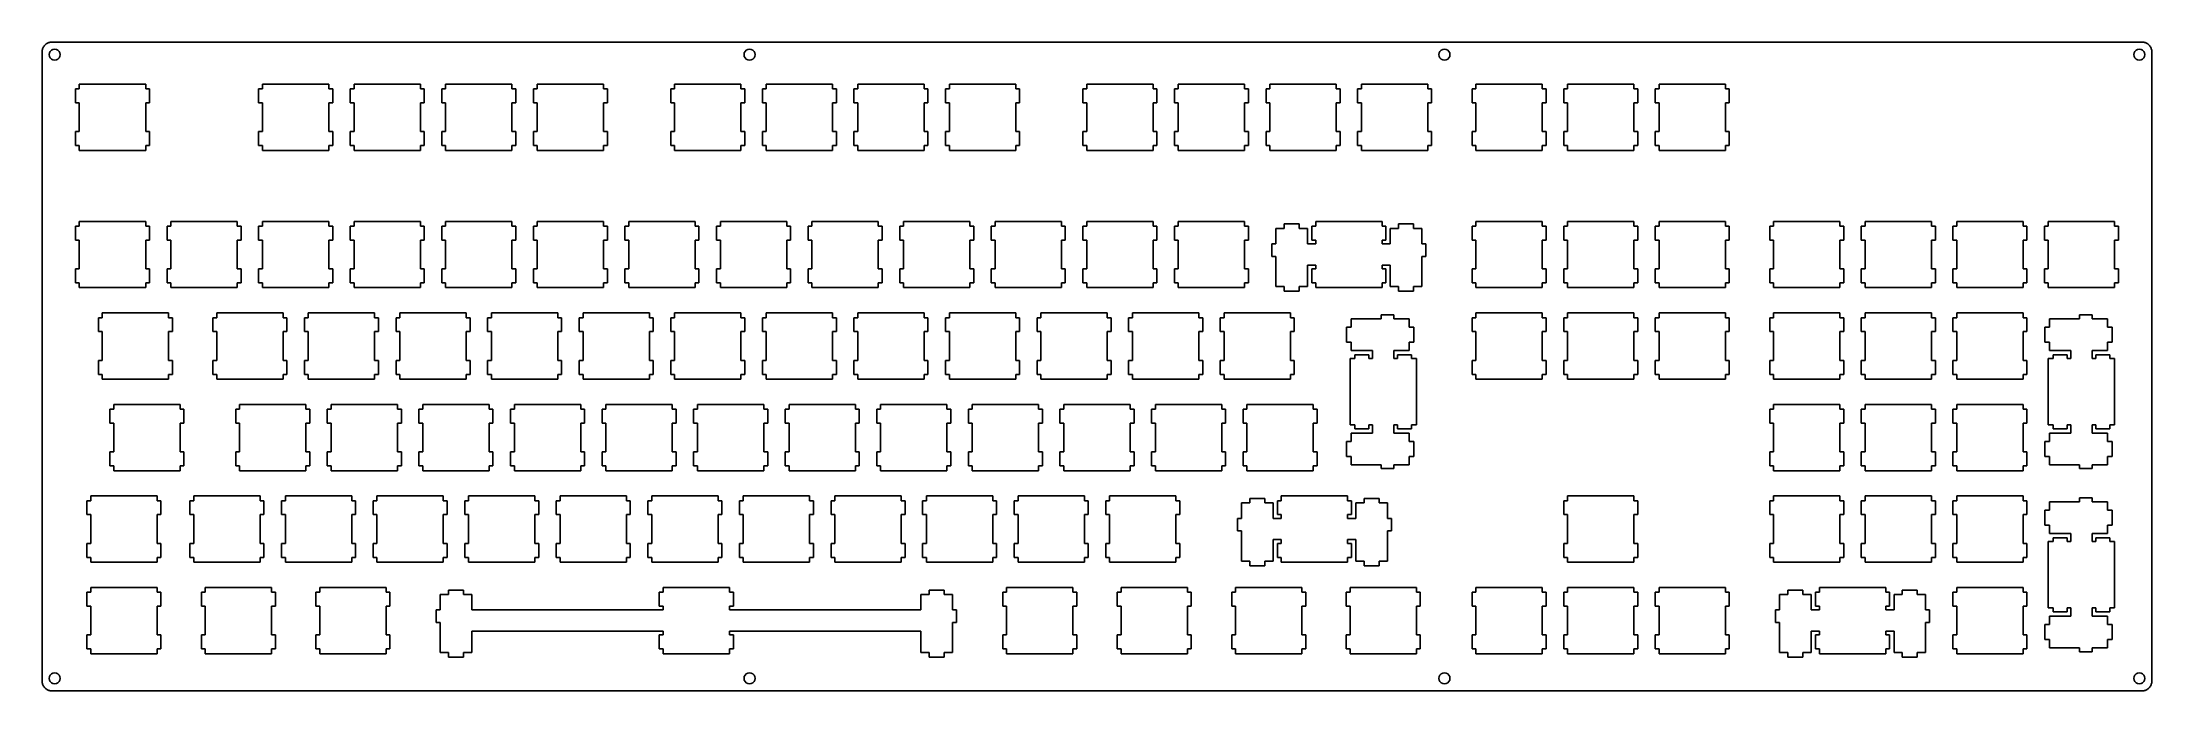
# Model space of a CAD drawing. Extents: x 0 to 439, y 0 to 135.
import ezdxf

# ---------------------------------------------------------------- set-up
doc = ezdxf.new("R2010")
doc.units = 0
doc.layers.get('0').update_dxf_attribs({"linetype": 'CONTINUOUS'})

msp = doc.modelspace()

# ---------------------------------------------------------------- linework, layer by layer
at = {"color": 0}
for p, q in [((0.09508, 133.371), (0.10197, 133.528)), ((0.09508, 2.3468), (0.09508, 133.371)), ((0.10197, 133.528), (0.11989, 133.685)), ((0.11989, 133.685), (0.15021, 133.838)), ((0.15021, 133.838), (0.19293, 133.991)), ((0.19293, 133.991), (0.24805, 134.137)), ((0.24805, 134.137), (0.31282, 134.279)), ((0.31282, 134.279), (0.38999, 134.416)), ((0.38999, 134.416), (0.4768, 134.548)), ((0.4768, 134.548), (0.57464, 134.67)), ((0.57464, 134.67), (0.68075, 134.786)), ((0.68075, 134.786), (0.79651, 134.892)), ((0.79651, 134.892), (0.91915, 134.99)), ((0.91915, 134.99), (1.05006, 135.077)), ((1.05006, 135.077), (1.18787, 135.154)), ((1.18787, 135.154), (1.32981, 135.219)), ((1.32981, 135.219), (1.47588, 135.274)), ((1.47588, 135.274), (1.62884, 135.316)), ((1.60128, 133.127), (1.54478, 132.773)), ((1.54478, 132.773), (1.60128, 132.416)), ((1.76389, 133.448), (1.60128, 133.127)), ((1.60128, 132.416), (1.76389, 132.096)), ((1.62884, 135.316), (1.7818, 135.347)), ((2.01883, 133.703), (1.76389, 133.448)), ((1.76389, 132.096), (2.01883, 131.841)), ((1.7818, 135.347), (1.9389, 135.365)), ((1.9389, 135.365), (2.096, 135.371)), ((2.33991, 133.865), (2.01883, 133.703)), ((2.01883, 131.841), (2.33991, 131.679)), ((2.096, 135.371), (436.922, 135.371)), ((2.69407, 133.922), (2.33991, 133.865)), ((2.33991, 131.679), (2.69407, 131.622)), ((3.05098, 133.865), (2.69407, 133.922)), ((2.69407, 131.622), (3.05098, 131.679)), ((3.37068, 133.703), (3.05098, 133.865)), ((3.05098, 131.679), (3.37068, 131.841)), ((3.6256, 133.448), (3.37068, 133.703)), ((3.37068, 131.841), (3.6256, 132.096)), ((3.78823, 133.127), (3.6256, 133.448)), ((3.6256, 132.096), (3.78823, 132.416)), ((3.84471, 132.773), (3.78823, 133.127)), ((3.78823, 132.416), (3.84471, 132.773)), ((146.144, 133.127), (146.087, 132.771)), ((146.087, 132.771), (146.144, 132.416)), ((146.306, 133.448), (146.144, 133.127)), ((146.144, 132.416), (146.306, 132.096)), ((146.561, 133.703), (146.306, 133.448)), ((146.306, 132.096), (146.561, 131.841)), ((146.881, 133.865), (146.561, 133.703)), ((146.561, 131.841), (146.881, 131.679)), ((147.238, 133.922), (146.881, 133.865)), ((146.881, 131.679), (147.238, 131.622)), ((147.592, 133.865), (147.238, 133.922)), ((147.238, 131.622), (147.592, 131.679)), ((147.913, 133.703), (147.592, 133.865)), ((147.592, 131.679), (147.913, 131.841)), ((148.168, 133.448), (147.913, 133.703)), ((147.913, 131.841), (148.168, 132.096)), ((148.331, 133.127), (148.168, 133.448)), ((148.168, 132.096), (148.331, 132.416)), ((148.387, 132.771), (148.331, 133.127)), ((148.331, 132.416), (148.387, 132.771)), ((290.686, 133.127), (290.63, 132.771)), ((290.63, 132.771), (290.686, 132.416)), ((290.849, 133.448), (290.686, 133.127)), ((290.686, 132.416), (290.849, 132.096)), ((291.104, 133.703), (290.849, 133.448)), ((290.849, 132.096), (291.104, 131.841)), ((291.423, 133.865), (291.104, 133.703)), ((291.104, 131.841), (291.423, 131.679)), ((291.779, 133.922), (291.423, 133.865)), ((291.423, 131.679), (291.779, 131.622)), ((292.135, 133.865), (291.779, 133.922)), ((291.779, 131.622), (292.135, 131.679)), ((292.454, 133.703), (292.135, 133.865)), ((292.135, 131.679), (292.454, 131.841)), ((292.709, 133.448), (292.454, 133.703)), ((292.454, 131.841), (292.709, 132.096)), ((292.873, 133.127), (292.709, 133.448)), ((292.709, 132.096), (292.873, 132.416)), ((292.93, 132.771), (292.873, 133.127)), ((292.873, 132.416), (292.93, 132.771)), ((435.225, 133.127), (435.173, 132.771)), ((435.173, 132.771), (435.225, 132.416)), ((435.391, 133.448), (435.225, 133.127)), ((435.225, 132.416), (435.391, 132.096)), ((435.645, 133.703), (435.391, 133.448)), ((435.391, 132.096), (435.645, 131.841)), ((435.966, 133.865), (435.645, 133.703)), ((435.645, 131.841), (435.966, 131.679)), ((436.323, 133.922), (435.966, 133.865)), ((435.966, 131.679), (436.323, 131.622)), ((436.675, 133.865), (436.323, 133.922)), ((436.323, 131.622), (436.675, 131.679)), ((436.996, 133.703), (436.675, 133.865)), ((436.675, 131.679), (436.996, 131.841)), ((436.922, 135.371), (437.078, 135.365)), ((437.25, 133.448), (436.996, 133.703)), ((436.996, 131.841), (437.25, 132.096)), ((437.078, 135.365), (437.233, 135.347)), ((437.233, 135.347), (437.388, 135.316)), ((437.413, 133.127), (437.25, 133.448)), ((437.25, 132.096), (437.413, 132.416)), ((437.388, 135.316), (437.54, 135.274)), ((437.473, 132.771), (437.413, 133.127)), ((437.413, 132.416), (437.473, 132.771)), ((437.54, 135.274), (437.688, 135.219)), ((437.688, 135.219), (437.829, 135.154)), ((437.829, 135.154), (437.967, 135.077)), ((437.967, 135.077), (438.097, 134.99)), ((438.097, 134.99), (438.221, 134.892)), ((438.221, 134.892), (438.337, 134.786)), ((438.337, 134.786), (438.443, 134.67)), ((438.443, 134.67), (438.542, 134.548)), ((438.542, 134.548), (438.626, 134.416)), ((438.626, 134.416), (438.704, 134.279)), ((438.704, 134.279), (438.767, 134.137)), ((438.767, 134.137), (438.824, 133.991)), ((438.824, 133.991), (438.866, 133.838)), ((438.866, 133.838), (438.898, 133.685)), ((438.898, 133.685), (438.916, 133.528)), ((438.916, 133.528), (438.923, 133.371)), ((438.923, 133.371), (438.923, 2.34542)), ((7.82038, 125.647), (7.02109, 125.647)), ((7.02109, 125.647), (7.02109, 122.746)), ((7.82038, 126.646), (7.82038, 125.647)), ((21.6201, 126.646), (7.82038, 126.646)), ((21.6201, 125.647), (21.6201, 126.646)), ((22.4207, 125.647), (21.6201, 125.647)), ((22.4207, 122.746), (22.4207, 125.647)), ((45.9204, 125.647), (45.121, 125.647)), ((45.121, 125.647), (45.121, 122.746)), ((45.9204, 126.646), (45.9204, 125.647)), ((59.72, 126.646), (45.9204, 126.646)), ((59.72, 125.647), (59.72, 126.646)), ((60.5208, 125.647), (59.72, 125.647)), ((60.5208, 122.746), (60.5208, 125.647)), ((64.9704, 125.647), (64.171, 125.647)), ((64.171, 125.647), (64.171, 122.746)), ((64.9704, 126.646), (64.9704, 125.647)), ((78.77, 126.646), (64.9704, 126.646)), ((78.77, 125.647), (78.77, 126.646)), ((79.5708, 125.647), (78.77, 125.647)), ((79.5708, 122.746), (79.5708, 125.647)), ((84.0204, 125.647), (83.221, 125.647)), ((83.221, 125.647), (83.221, 122.746)), ((84.0204, 126.646), (84.0204, 125.647)), ((97.82, 126.646), (84.0204, 126.646)), ((97.82, 125.647), (97.82, 126.646)), ((98.6208, 125.647), (97.82, 125.647)), ((98.6208, 122.746), (98.6208, 125.647)), ((103.07, 125.647), (102.271, 125.647)), ((102.271, 125.647), (102.271, 122.746)), ((103.07, 126.646), (103.07, 125.647)), ((116.87, 126.646), (103.07, 126.646)), ((116.87, 125.647), (116.87, 126.646)), ((117.671, 125.647), (116.87, 125.647)), ((117.671, 122.746), (117.671, 125.647)), ((131.644, 125.647), (130.846, 125.647)), ((130.846, 125.647), (130.846, 122.746)), ((131.644, 126.646), (131.644, 125.647)), ((145.445, 126.646), (131.644, 126.646)), ((145.445, 125.647), (145.445, 126.646)), ((146.244, 125.647), (145.445, 125.647)), ((146.244, 122.746), (146.244, 125.647)), ((150.695, 125.647), (149.896, 125.647)), ((149.896, 125.647), (149.896, 122.746)), ((150.695, 126.646), (150.695, 125.647)), ((164.495, 126.646), (150.695, 126.646)), ((164.495, 125.647), (164.495, 126.646)), ((165.296, 125.647), (164.495, 125.647)), ((165.296, 122.746), (165.296, 125.647)), ((169.745, 125.647), (168.946, 125.647)), ((168.946, 125.647), (168.946, 122.746)), ((169.745, 126.646), (169.745, 125.647)), ((183.545, 126.646), (169.745, 126.646)), ((183.545, 125.647), (183.545, 126.646)), ((184.346, 125.647), (183.545, 125.647)), ((184.346, 122.746), (184.346, 125.647)), ((188.795, 125.647), (187.996, 125.647)), ((187.996, 125.647), (187.996, 122.746)), ((188.795, 126.646), (188.795, 125.647)), ((202.595, 126.646), (188.795, 126.646)), ((202.595, 125.647), (202.595, 126.646)), ((203.396, 125.647), (202.595, 125.647)), ((203.396, 122.746), (203.396, 125.647)), ((217.37, 125.647), (216.571, 125.647)), ((216.571, 125.647), (216.571, 122.746)), ((217.37, 126.646), (217.37, 125.647)), ((231.17, 126.646), (217.37, 126.646)), ((231.17, 125.647), (231.17, 126.646)), ((231.971, 125.647), (231.17, 125.647)), ((231.971, 122.746), (231.971, 125.647)), ((236.42, 125.647), (235.621, 125.647)), ((235.621, 125.647), (235.621, 122.746)), ((236.42, 126.646), (236.42, 125.647)), ((250.22, 126.646), (236.42, 126.646)), ((250.22, 125.647), (250.22, 126.646)), ((251.021, 125.647), (250.22, 125.647)), ((251.021, 122.746), (251.021, 125.647)), ((255.47, 125.647), (254.671, 125.647)), ((254.671, 125.647), (254.671, 122.746)), ((255.47, 126.646), (255.47, 125.647)), ((269.27, 126.646), (255.47, 126.646)), ((269.27, 125.647), (269.27, 126.646)), ((270.071, 125.647), (269.27, 125.647)), ((270.071, 122.746), (270.071, 125.647)), ((274.52, 125.647), (273.721, 125.647)), ((273.721, 125.647), (273.721, 122.746)), ((274.52, 126.646), (274.52, 125.647)), ((288.32, 126.646), (274.52, 126.646)), ((288.32, 125.647), (288.32, 126.646)), ((289.121, 125.647), (288.32, 125.647)), ((289.121, 122.746), (289.121, 125.647)), ((298.333, 125.647), (297.532, 125.647)), ((297.532, 125.647), (297.532, 122.746)), ((298.333, 126.646), (298.333, 125.647)), ((312.132, 126.646), (298.333, 126.646)), ((312.132, 125.647), (312.132, 126.646)), ((312.932, 125.647), (312.132, 125.647)), ((312.932, 122.746), (312.932, 125.647)), ((317.383, 125.647), (316.582, 125.647)), ((316.582, 125.647), (316.582, 122.746)), ((317.383, 126.646), (317.383, 125.647)), ((331.182, 126.646), (317.383, 126.646)), ((331.182, 125.647), (331.182, 126.646)), ((331.982, 125.647), (331.182, 125.647)), ((331.982, 122.746), (331.982, 125.647)), ((336.433, 125.647), (335.632, 125.647)), ((335.632, 125.647), (335.632, 122.746)), ((336.433, 126.646), (336.433, 125.647)), ((350.232, 126.646), (336.433, 126.646)), ((350.232, 125.647), (350.232, 126.646)), ((351.032, 125.647), (350.232, 125.647)), ((351.032, 122.746), (351.032, 125.647)), ((7.02109, 122.746), (7.82038, 122.746)), ((7.82038, 122.746), (7.82038, 116.746)), ((21.6201, 116.746), (21.6201, 122.746)), ((21.6201, 122.746), (22.4207, 122.746)), ((45.121, 122.746), (45.9204, 122.746)), ((45.9204, 122.746), (45.9204, 116.746)), ((59.72, 116.746), (59.72, 122.746)), ((59.72, 122.746), (60.5208, 122.746)), ((64.171, 122.746), (64.9704, 122.746)), ((64.9704, 122.746), (64.9704, 116.746)), ((78.77, 116.746), (78.77, 122.746)), ((78.77, 122.746), (79.5708, 122.746)), ((83.221, 122.746), (84.0204, 122.746)), ((84.0204, 122.746), (84.0204, 116.746)), ((97.82, 116.746), (97.82, 122.746)), ((97.82, 122.746), (98.6208, 122.746)), ((102.271, 122.746), (103.07, 122.746)), ((103.07, 122.746), (103.07, 116.746)), ((116.87, 116.746), (116.87, 122.746)), ((116.87, 122.746), (117.671, 122.746)), ((130.846, 122.746), (131.644, 122.746)), ((131.644, 122.746), (131.644, 116.746)), ((145.445, 116.746), (145.445, 122.746)), ((145.445, 122.746), (146.244, 122.746)), ((149.896, 122.746), (150.695, 122.746)), ((150.695, 122.746), (150.695, 116.746)), ((164.495, 116.746), (164.495, 122.746)), ((164.495, 122.746), (165.296, 122.746)), ((168.946, 122.746), (169.745, 122.746)), ((169.745, 122.746), (169.745, 116.746)), ((183.545, 116.746), (183.545, 122.746)), ((183.545, 122.746), (184.346, 122.746)), ((187.996, 122.746), (188.795, 122.746)), ((188.795, 122.746), (188.795, 116.746)), ((202.595, 116.746), (202.595, 122.746)), ((202.595, 122.746), (203.396, 122.746)), ((216.571, 122.746), (217.37, 122.746)), ((217.37, 122.746), (217.37, 116.746)), ((231.17, 116.746), (231.17, 122.746)), ((231.17, 122.746), (231.971, 122.746)), ((235.621, 122.746), (236.42, 122.746)), ((236.42, 122.746), (236.42, 116.746)), ((250.22, 116.746), (250.22, 122.746)), ((250.22, 122.746), (251.021, 122.746)), ((254.671, 122.746), (255.47, 122.746)), ((255.47, 122.746), (255.47, 116.746)), ((269.27, 116.746), (269.27, 122.746)), ((269.27, 122.746), (270.071, 122.746)), ((273.721, 122.746), (274.52, 122.746)), ((274.52, 122.746), (274.52, 116.746)), ((288.32, 116.746), (288.32, 122.746)), ((288.32, 122.746), (289.121, 122.746)), ((297.532, 122.746), (298.333, 122.746)), ((298.333, 122.746), (298.333, 116.746)), ((312.132, 116.746), (312.132, 122.746)), ((312.132, 122.746), (312.932, 122.746)), ((316.582, 122.746), (317.383, 122.746)), ((317.383, 122.746), (317.383, 116.746)), ((331.182, 116.746), (331.182, 122.746)), ((331.182, 122.746), (331.982, 122.746)), ((335.632, 122.746), (336.433, 122.746)), ((336.433, 122.746), (336.433, 116.746)), ((350.232, 116.746), (350.232, 122.746)), ((350.232, 122.746), (351.032, 122.746)), ((7.82038, 116.746), (7.02109, 116.746)), ((7.02109, 116.746), (7.02109, 113.847)), ((22.4207, 116.746), (21.6201, 116.746)), ((22.4207, 113.847), (22.4207, 116.746)), ((45.9204, 116.746), (45.121, 116.746)), ((45.121, 116.746), (45.121, 113.847)), ((60.5208, 116.746), (59.72, 116.746)), ((60.5208, 113.847), (60.5208, 116.746)), ((64.9704, 116.746), (64.171, 116.746)), ((64.171, 116.746), (64.171, 113.847)), ((79.5708, 116.746), (78.77, 116.746)), ((79.5708, 113.847), (79.5708, 116.746)), ((84.0204, 116.746), (83.221, 116.746)), ((83.221, 116.746), (83.221, 113.847)), ((98.6208, 116.746), (97.82, 116.746)), ((98.6208, 113.847), (98.6208, 116.746)), ((103.07, 116.746), (102.271, 116.746)), ((102.271, 116.746), (102.271, 113.847)), ((117.671, 116.746), (116.87, 116.746)), ((117.671, 113.847), (117.671, 116.746)), ((131.644, 116.746), (130.846, 116.746)), ((130.846, 116.746), (130.846, 113.847)), ((146.244, 116.746), (145.445, 116.746)), ((146.244, 113.847), (146.244, 116.746)), ((150.695, 116.746), (149.896, 116.746)), ((149.896, 116.746), (149.896, 113.847)), ((165.296, 116.746), (164.495, 116.746)), ((165.296, 113.847), (165.296, 116.746)), ((169.745, 116.746), (168.946, 116.746)), ((168.946, 116.746), (168.946, 113.847)), ((184.346, 116.746), (183.545, 116.746)), ((184.346, 113.847), (184.346, 116.746)), ((188.795, 116.746), (187.996, 116.746)), ((187.996, 116.746), (187.996, 113.847)), ((203.396, 116.746), (202.595, 116.746)), ((203.396, 113.847), (203.396, 116.746)), ((217.37, 116.746), (216.571, 116.746)), ((216.571, 116.746), (216.571, 113.847)), ((231.971, 116.746), (231.17, 116.746)), ((231.971, 113.847), (231.971, 116.746)), ((236.42, 116.746), (235.621, 116.746)), ((235.621, 116.746), (235.621, 113.847)), ((251.021, 116.746), (250.22, 116.746)), ((251.021, 113.847), (251.021, 116.746)), ((255.47, 116.746), (254.671, 116.746)), ((254.671, 116.746), (254.671, 113.847)), ((270.071, 116.746), (269.27, 116.746)), ((270.071, 113.847), (270.071, 116.746)), ((274.52, 116.746), (273.721, 116.746)), ((273.721, 116.746), (273.721, 113.847)), ((289.121, 116.746), (288.32, 116.746)), ((289.121, 113.847), (289.121, 116.746)), ((298.333, 116.746), (297.532, 116.746)), ((297.532, 116.746), (297.532, 113.847)), ((312.932, 116.746), (312.132, 116.746)), ((312.932, 113.847), (312.932, 116.746)), ((317.383, 116.746), (316.582, 116.746)), ((316.582, 116.746), (316.582, 113.847)), ((331.982, 116.746), (331.182, 116.746)), ((331.982, 113.847), (331.982, 116.746)), ((336.433, 116.746), (335.632, 116.746)), ((335.632, 116.746), (335.632, 113.847)), ((351.032, 116.746), (350.232, 116.746)), ((351.032, 113.847), (351.032, 116.746)), ((7.02109, 113.847), (7.82038, 113.847)), ((7.82038, 113.847), (7.82038, 112.846)), ((7.82038, 112.846), (21.6201, 112.846)), ((21.6201, 112.846), (21.6201, 113.847)), ((21.6201, 113.847), (22.4207, 113.847)), ((45.121, 113.847), (45.9204, 113.847)), ((45.9204, 113.847), (45.9204, 112.846)), ((45.9204, 112.846), (59.72, 112.846)), ((59.72, 112.846), (59.72, 113.847)), ((59.72, 113.847), (60.5208, 113.847)), ((64.171, 113.847), (64.9704, 113.847)), ((64.9704, 113.847), (64.9704, 112.846)), ((64.9704, 112.846), (78.77, 112.846)), ((78.77, 112.846), (78.77, 113.847)), ((78.77, 113.847), (79.5708, 113.847)), ((83.221, 113.847), (84.0204, 113.847)), ((84.0204, 113.847), (84.0204, 112.846)), ((84.0204, 112.846), (97.82, 112.846)), ((97.82, 112.846), (97.82, 113.847)), ((97.82, 113.847), (98.6208, 113.847)), ((102.271, 113.847), (103.07, 113.847)), ((103.07, 113.847), (103.07, 112.846)), ((103.07, 112.846), (116.87, 112.846)), ((116.87, 112.846), (116.87, 113.847)), ((116.87, 113.847), (117.671, 113.847)), ((130.846, 113.847), (131.644, 113.847)), ((131.644, 113.847), (131.644, 112.846)), ((131.644, 112.846), (145.445, 112.846)), ((145.445, 112.846), (145.445, 113.847)), ((145.445, 113.847), (146.244, 113.847)), ((149.896, 113.847), (150.695, 113.847)), ((150.695, 113.847), (150.695, 112.846)), ((150.695, 112.846), (164.495, 112.846)), ((164.495, 112.846), (164.495, 113.847)), ((164.495, 113.847), (165.296, 113.847)), ((168.946, 113.847), (169.745, 113.847)), ((169.745, 113.847), (169.745, 112.846)), ((169.745, 112.846), (183.545, 112.846)), ((183.545, 112.846), (183.545, 113.847)), ((183.545, 113.847), (184.346, 113.847)), ((187.996, 113.847), (188.795, 113.847)), ((188.795, 113.847), (188.795, 112.846)), ((188.795, 112.846), (202.595, 112.846)), ((202.595, 112.846), (202.595, 113.847)), ((202.595, 113.847), (203.396, 113.847)), ((216.571, 113.847), (217.37, 113.847)), ((217.37, 113.847), (217.37, 112.846)), ((217.37, 112.846), (231.17, 112.846)), ((231.17, 112.846), (231.17, 113.847)), ((231.17, 113.847), (231.971, 113.847)), ((235.621, 113.847), (236.42, 113.847)), ((236.42, 113.847), (236.42, 112.846)), ((236.42, 112.846), (250.22, 112.846)), ((250.22, 112.846), (250.22, 113.847)), ((250.22, 113.847), (251.021, 113.847)), ((254.671, 113.847), (255.47, 113.847)), ((255.47, 113.847), (255.47, 112.846)), ((255.47, 112.846), (269.27, 112.846)), ((269.27, 112.846), (269.27, 113.847)), ((269.27, 113.847), (270.071, 113.847)), ((273.721, 113.847), (274.52, 113.847)), ((274.52, 113.847), (274.52, 112.846)), ((274.52, 112.846), (288.32, 112.846)), ((288.32, 112.846), (288.32, 113.847)), ((288.32, 113.847), (289.121, 113.847)), ((297.532, 113.847), (298.333, 113.847)), ((298.333, 113.847), (298.333, 112.846)), ((298.333, 112.846), (312.132, 112.846)), ((312.132, 112.846), (312.132, 113.847)), ((312.132, 113.847), (312.932, 113.847)), ((316.582, 113.847), (317.383, 113.847)), ((317.383, 113.847), (317.383, 112.846)), ((317.383, 112.846), (331.182, 112.846)), ((331.182, 112.846), (331.182, 113.847)), ((331.182, 113.847), (331.982, 113.847)), ((335.632, 113.847), (336.433, 113.847)), ((336.433, 113.847), (336.433, 112.846)), ((336.433, 112.846), (350.232, 112.846)), ((350.232, 112.846), (350.232, 113.847)), ((350.232, 113.847), (351.032, 113.847)), ((7.82038, 97.0717), (7.02109, 97.0717)), ((7.02109, 97.0717), (7.02109, 94.1709)), ((7.82038, 98.0708), (7.82038, 97.0717)), ((21.6201, 98.0708), (7.82038, 98.0708)), ((21.6201, 97.0717), (21.6201, 98.0708)), ((22.4207, 97.0717), (21.6201, 97.0717)), ((22.4207, 94.1709), (22.4207, 97.0717)), ((26.8704, 97.0717), (26.0697, 97.0717)), ((26.0697, 97.0717), (26.0697, 94.1709)), ((26.8704, 98.0708), (26.8704, 97.0717)), ((40.67, 98.0708), (26.8704, 98.0708)), ((40.67, 97.0717), (40.67, 98.0708)), ((41.4708, 97.0717), (40.67, 97.0717)), ((41.4708, 94.1709), (41.4708, 97.0717)), ((45.919, 97.0717), (45.1196, 97.0717)), ((45.1196, 97.0717), (45.1196, 94.1709)), ((45.919, 98.0708), (45.919, 97.0717)), ((59.72, 98.0708), (45.919, 98.0708)), ((59.72, 97.0717), (59.72, 98.0708)), ((60.5208, 97.0717), (59.72, 97.0717)), ((60.5208, 94.1709), (60.5208, 97.0717)), ((64.969, 97.0717), (64.1696, 97.0717)), ((64.1696, 97.0717), (64.1696, 94.1709)), ((64.969, 98.0708), (64.969, 97.0717)), ((78.77, 98.0708), (64.969, 98.0708)), ((78.77, 97.0717), (78.77, 98.0708)), ((79.5708, 97.0717), (78.77, 97.0717)), ((79.5708, 94.1709), (79.5708, 97.0717)), ((84.019, 97.0717), (83.2196, 97.0717)), ((83.2196, 97.0717), (83.2196, 94.1709)), ((84.019, 98.0708), (84.019, 97.0717)), ((97.82, 98.0708), (84.019, 98.0708)), ((97.82, 97.0717), (97.82, 98.0708)), ((98.6194, 97.0717), (97.82, 97.0717)), ((98.6194, 94.1709), (98.6194, 97.0717)), ((103.069, 97.0717), (102.27, 97.0717)), ((102.27, 97.0717), (102.27, 94.1709)), ((103.069, 98.0708), (103.069, 97.0717)), ((116.87, 98.0708), (103.069, 98.0708)), ((116.87, 97.0717), (116.87, 98.0708)), ((117.669, 97.0717), (116.87, 97.0717)), ((117.669, 94.1709), (117.669, 97.0717)), ((122.119, 97.0717), (121.32, 97.0717)), ((121.32, 97.0717), (121.32, 94.1709)), ((122.119, 98.0708), (122.119, 97.0717)), ((135.92, 98.0708), (122.119, 98.0708)), ((135.92, 97.0717), (135.92, 98.0708)), ((136.719, 97.0717), (135.92, 97.0717)), ((136.719, 94.1709), (136.719, 97.0717)), ((141.17, 97.0717), (140.371, 97.0717)), ((140.371, 97.0717), (140.371, 94.1709)), ((141.17, 98.0708), (141.17, 97.0717)), ((154.97, 98.0708), (141.17, 98.0708)), ((154.97, 97.0717), (154.97, 98.0708)), ((155.769, 97.0717), (154.97, 97.0717)), ((155.769, 94.1709), (155.769, 97.0717)), ((160.22, 97.0717), (159.421, 97.0717)), ((159.421, 97.0717), (159.421, 94.1709)), ((160.22, 98.0708), (160.22, 97.0717)), ((174.02, 98.0708), (160.22, 98.0708)), ((174.02, 97.0717), (174.02, 98.0708)), ((174.821, 97.0717), (174.02, 97.0717)), ((174.821, 94.1709), (174.821, 97.0717)), ((179.27, 97.0717), (178.471, 97.0717)), ((178.471, 97.0717), (178.471, 94.1709)), ((179.27, 98.0708), (179.27, 97.0717)), ((193.07, 98.0708), (179.27, 98.0708)), ((193.07, 97.0717), (193.07, 98.0708)), ((193.871, 97.0717), (193.07, 97.0717)), ((193.871, 94.1709), (193.871, 97.0717)), ((198.32, 97.0717), (197.521, 97.0717)), ((197.521, 97.0717), (197.521, 94.1709)), ((198.32, 98.0708), (198.32, 97.0717)), ((212.12, 98.0708), (198.32, 98.0708)), ((212.12, 97.0717), (212.12, 98.0708)), ((212.921, 97.0717), (212.12, 97.0717)), ((212.921, 94.1709), (212.921, 97.0717)), ((217.37, 97.0717), (216.571, 97.0717)), ((216.571, 97.0717), (216.571, 94.1709)), ((217.37, 98.0708), (217.37, 97.0717)), ((231.17, 98.0708), (217.37, 98.0708)), ((231.17, 97.0717), (231.17, 98.0708)), ((231.971, 97.0717), (231.17, 97.0717)), ((231.971, 94.1709), (231.971, 97.0717)), ((236.42, 97.0717), (235.621, 97.0717)), ((235.621, 97.0717), (235.621, 94.1709)), ((236.42, 98.0708), (236.42, 97.0717)), ((250.22, 98.0708), (236.42, 98.0708)), ((250.22, 97.0717), (250.22, 98.0708)), ((251.021, 97.0717), (250.22, 97.0717)), ((251.021, 94.1709), (251.021, 97.0717)), ((258.446, 96.6018), (256.72, 96.6018)), ((256.72, 96.6018), (256.72, 93.3718)), ((261.546, 97.5212), (258.446, 97.5212)), ((258.446, 97.5212), (258.446, 96.6018)), ((261.546, 96.6018), (261.546, 97.5212)), ((263.27, 96.6018), (261.546, 96.6018)), ((263.27, 93.3718), (263.27, 96.6018)), ((264.995, 97.0717), (264.196, 97.0717)), ((264.196, 97.0717), (264.196, 94.1709)), ((264.995, 98.0708), (264.995, 97.0717)), ((278.795, 98.0708), (264.995, 98.0708)), ((278.795, 97.0717), (278.795, 98.0708)), ((279.596, 97.0717), (278.795, 97.0717)), ((279.596, 94.1709), (279.596, 97.0717)), ((282.245, 96.6018), (280.52, 96.6018)), ((280.52, 96.6018), (280.52, 93.3718)), ((285.345, 97.5212), (282.245, 97.5212)), ((282.245, 97.5212), (282.245, 96.6018)), ((285.345, 96.6018), (285.345, 97.5212)), ((287.07, 96.6018), (285.345, 96.6018)), ((287.07, 93.3718), (287.07, 96.6018)), ((298.333, 97.0717), (297.532, 97.0717)), ((297.532, 97.0717), (297.532, 94.1709)), ((298.333, 98.0708), (298.333, 97.0717)), ((312.132, 98.0708), (298.333, 98.0708)), ((312.132, 97.0717), (312.132, 98.0708)), ((312.932, 97.0717), (312.132, 97.0717)), ((312.932, 94.1709), (312.932, 97.0717)), ((317.383, 97.0717), (316.582, 97.0717)), ((316.582, 97.0717), (316.582, 94.1709)), ((317.383, 98.0708), (317.383, 97.0717)), ((331.182, 98.0708), (317.383, 98.0708)), ((331.182, 97.0717), (331.182, 98.0708)), ((331.982, 97.0717), (331.182, 97.0717)), ((331.982, 94.1709), (331.982, 97.0717)), ((336.433, 97.0717), (335.632, 97.0717)), ((335.632, 97.0717), (335.632, 94.1709)), ((336.433, 98.0708), (336.433, 97.0717)), ((350.232, 98.0708), (336.433, 98.0708)), ((350.232, 97.0717), (350.232, 98.0708)), ((351.032, 97.0717), (350.232, 97.0717)), ((351.032, 94.1709), (351.032, 97.0717)), ((360.246, 97.0717), (359.445, 97.0717)), ((359.445, 97.0717), (359.445, 94.1709)), ((360.246, 98.0708), (360.246, 97.0717)), ((374.047, 98.0708), (360.246, 98.0708)), ((374.047, 97.0717), (374.047, 98.0708)), ((374.844, 97.0717), (374.047, 97.0717)), ((374.844, 94.1709), (374.844, 97.0717)), ((379.296, 97.0717), (378.495, 97.0717)), ((378.495, 97.0717), (378.495, 94.1709)), ((379.296, 98.0708), (379.296, 97.0717)), ((393.097, 98.0708), (379.296, 98.0708)), ((393.097, 97.0717), (393.097, 98.0708)), ((393.894, 97.0717), (393.097, 97.0717)), ((393.894, 94.1709), (393.894, 97.0717)), ((398.346, 97.0717), (397.545, 97.0717)), ((397.545, 97.0717), (397.545, 94.1709)), ((398.346, 98.0708), (398.346, 97.0717)), ((412.147, 98.0708), (398.346, 98.0708)), ((412.147, 97.0717), (412.147, 98.0708)), ((412.944, 97.0717), (412.147, 97.0717)), ((412.944, 94.1709), (412.944, 97.0717)), ((417.396, 97.0717), (416.595, 97.0717)), ((416.595, 97.0717), (416.595, 94.1709)), ((417.396, 98.0708), (417.396, 97.0717)), ((431.197, 98.0708), (417.396, 98.0708)), ((431.197, 97.0717), (431.197, 98.0708)), ((431.994, 97.0717), (431.197, 97.0717)), ((431.994, 94.1709), (431.994, 97.0717)), ((7.02109, 94.1709), (7.82038, 94.1709)), ((7.82038, 94.1709), (7.82038, 88.1712)), ((21.6201, 88.1712), (21.6201, 94.1709)), ((21.6201, 94.1709), (22.4207, 94.1709)), ((26.0697, 94.1709), (26.8704, 94.1709)), ((26.8704, 94.1709), (26.8704, 88.1712)), ((40.67, 88.1712), (40.67, 94.1709)), ((40.67, 94.1709), (41.4708, 94.1709)), ((45.1196, 94.1709), (45.919, 94.1709)), ((45.919, 94.1709), (45.919, 88.1712)), ((59.72, 88.1712), (59.72, 94.1709)), ((59.72, 94.1709), (60.5208, 94.1709)), ((64.1696, 94.1709), (64.969, 94.1709)), ((64.969, 94.1709), (64.969, 88.1712)), ((78.77, 88.1712), (78.77, 94.1709)), ((78.77, 94.1709), (79.5708, 94.1709)), ((83.2196, 94.1709), (84.019, 94.1709)), ((84.019, 94.1709), (84.019, 88.1712)), ((97.82, 88.1712), (97.82, 94.1709)), ((97.82, 94.1709), (98.6194, 94.1709)), ((102.27, 94.1709), (103.069, 94.1709)), ((103.069, 94.1709), (103.069, 88.1712)), ((116.87, 88.1712), (116.87, 94.1709)), ((116.87, 94.1709), (117.669, 94.1709)), ((121.32, 94.1709), (122.119, 94.1709)), ((122.119, 94.1709), (122.119, 88.1712)), ((135.92, 88.1712), (135.92, 94.1709)), ((135.92, 94.1709), (136.719, 94.1709)), ((140.371, 94.1709), (141.17, 94.1709)), ((141.17, 94.1709), (141.17, 88.1712)), ((154.97, 88.1712), (154.97, 94.1709)), ((154.97, 94.1709), (155.769, 94.1709)), ((159.421, 94.1709), (160.22, 94.1709)), ((160.22, 94.1709), (160.22, 88.1712)), ((174.02, 88.1712), (174.02, 94.1709)), ((174.02, 94.1709), (174.821, 94.1709)), ((178.471, 94.1709), (179.27, 94.1709)), ((179.27, 94.1709), (179.27, 88.1712)), ((193.07, 88.1712), (193.07, 94.1709)), ((193.07, 94.1709), (193.871, 94.1709)), ((197.521, 94.1709), (198.32, 94.1709)), ((198.32, 94.1709), (198.32, 88.1712)), ((212.12, 88.1712), (212.12, 94.1709)), ((212.12, 94.1709), (212.921, 94.1709)), ((216.571, 94.1709), (217.37, 94.1709)), ((217.37, 94.1709), (217.37, 88.1712)), ((231.17, 88.1712), (231.17, 94.1709)), ((231.17, 94.1709), (231.971, 94.1709)), ((235.621, 94.1709), (236.42, 94.1709)), ((236.42, 94.1709), (236.42, 88.1712)), ((250.22, 88.1712), (250.22, 94.1709)), ((250.22, 94.1709), (251.021, 94.1709)), ((256.72, 93.3718), (255.895, 93.3718)), ((255.895, 93.3718), (255.895, 90.7715)), ((264.995, 93.3718), (263.27, 93.3718)), ((264.196, 94.1709), (264.995, 94.1709)), ((264.995, 94.1709), (264.995, 93.3718)), ((278.795, 93.3718), (278.795, 94.1709)), ((278.795, 94.1709), (279.596, 94.1709)), ((280.52, 93.3718), (278.795, 93.3718)), ((287.896, 93.3718), (287.07, 93.3718)), ((287.896, 90.7715), (287.896, 93.3718)), ((297.532, 94.1709), (298.333, 94.1709)), ((298.333, 94.1709), (298.333, 88.1712)), ((312.132, 88.1712), (312.132, 94.1709)), ((312.132, 94.1709), (312.932, 94.1709)), ((316.582, 94.1709), (317.383, 94.1709)), ((317.383, 94.1709), (317.383, 88.1712)), ((331.182, 88.1712), (331.182, 94.1709)), ((331.182, 94.1709), (331.982, 94.1709)), ((335.632, 94.1709), (336.433, 94.1709)), ((336.433, 94.1709), (336.433, 88.1712)), ((350.232, 88.1712), (350.232, 94.1709)), ((350.232, 94.1709), (351.032, 94.1709)), ((359.445, 94.1709), (360.246, 94.1709)), ((360.246, 94.1709), (360.246, 88.1712)), ((374.047, 88.1712), (374.047, 94.1709)), ((374.047, 94.1709), (374.844, 94.1709)), ((378.495, 94.1709), (379.296, 94.1709)), ((379.296, 94.1709), (379.296, 88.1712)), ((393.097, 88.1712), (393.097, 94.1709)), ((393.097, 94.1709), (393.894, 94.1709)), ((397.545, 94.1709), (398.346, 94.1709)), ((398.346, 94.1709), (398.346, 88.1712)), ((412.147, 88.1712), (412.147, 94.1709)), ((412.147, 94.1709), (412.944, 94.1709)), ((416.595, 94.1709), (417.396, 94.1709)), ((417.396, 94.1709), (417.396, 88.1712)), ((431.197, 88.1712), (431.197, 94.1709)), ((431.197, 94.1709), (431.994, 94.1709)), ((7.82038, 88.1712), (7.02109, 88.1712)), ((7.02109, 88.1712), (7.02109, 85.2717)), ((22.4207, 88.1712), (21.6201, 88.1712)), ((22.4207, 85.2717), (22.4207, 88.1712)), ((26.8704, 88.1712), (26.0697, 88.1712)), ((26.0697, 88.1712), (26.0697, 85.2717)), ((41.4708, 88.1712), (40.67, 88.1712)), ((41.4708, 85.2717), (41.4708, 88.1712)), ((45.919, 88.1712), (45.1196, 88.1712)), ((45.1196, 88.1712), (45.1196, 85.2717)), ((60.5208, 88.1712), (59.72, 88.1712)), ((60.5208, 85.2717), (60.5208, 88.1712)), ((64.969, 88.1712), (64.1696, 88.1712)), ((64.1696, 88.1712), (64.1696, 85.2717)), ((79.5708, 88.1712), (78.77, 88.1712)), ((79.5708, 85.2717), (79.5708, 88.1712)), ((84.019, 88.1712), (83.2196, 88.1712)), ((83.2196, 88.1712), (83.2196, 85.2717)), ((98.6194, 88.1712), (97.82, 88.1712)), ((98.6194, 85.2717), (98.6194, 88.1712)), ((103.069, 88.1712), (102.27, 88.1712)), ((102.27, 88.1712), (102.27, 85.2717)), ((117.669, 88.1712), (116.87, 88.1712)), ((117.669, 85.2717), (117.669, 88.1712)), ((122.119, 88.1712), (121.32, 88.1712)), ((121.32, 88.1712), (121.32, 85.2717)), ((136.719, 88.1712), (135.92, 88.1712)), ((136.719, 85.2717), (136.719, 88.1712)), ((141.17, 88.1712), (140.371, 88.1712)), ((140.371, 88.1712), (140.371, 85.2717)), ((155.769, 88.1712), (154.97, 88.1712)), ((155.769, 85.2717), (155.769, 88.1712)), ((160.22, 88.1712), (159.421, 88.1712)), ((159.421, 88.1712), (159.421, 85.2717)), ((174.821, 88.1712), (174.02, 88.1712)), ((174.821, 85.2717), (174.821, 88.1712)), ((179.27, 88.1712), (178.471, 88.1712)), ((178.471, 88.1712), (178.471, 85.2717)), ((193.871, 88.1712), (193.07, 88.1712)), ((193.871, 85.2717), (193.871, 88.1712)), ((198.32, 88.1712), (197.521, 88.1712)), ((197.521, 88.1712), (197.521, 85.2717)), ((212.921, 88.1712), (212.12, 88.1712)), ((212.921, 85.2717), (212.921, 88.1712)), ((217.37, 88.1712), (216.571, 88.1712)), ((216.571, 88.1712), (216.571, 85.2717)), ((231.971, 88.1712), (231.17, 88.1712)), ((231.971, 85.2717), (231.971, 88.1712)), ((236.42, 88.1712), (235.621, 88.1712)), ((235.621, 88.1712), (235.621, 85.2717)), ((251.021, 88.1712), (250.22, 88.1712)), ((251.021, 85.2717), (251.021, 88.1712)), ((255.895, 90.7715), (256.72, 90.7715)), ((256.72, 90.7715), (256.72, 84.5012)), ((263.27, 84.5012), (263.27, 88.9716)), ((263.27, 88.9716), (264.995, 88.9716)), ((264.995, 88.1712), (264.196, 88.1712)), ((264.196, 88.1712), (264.196, 85.2717)), ((264.995, 88.9716), (264.995, 88.1712)), ((278.795, 88.1712), (278.795, 88.9716)), ((278.795, 88.9716), (280.52, 88.9716)), ((279.596, 88.1712), (278.795, 88.1712)), ((279.596, 85.2717), (279.596, 88.1712)), ((280.52, 88.9716), (280.52, 84.5012)), ((287.07, 84.5012), (287.07, 90.7715)), ((287.07, 90.7715), (287.896, 90.7715)), ((298.333, 88.1712), (297.532, 88.1712)), ((297.532, 88.1712), (297.532, 85.2717)), ((312.932, 88.1712), (312.132, 88.1712)), ((312.932, 85.2717), (312.932, 88.1712)), ((317.383, 88.1712), (316.582, 88.1712)), ((316.582, 88.1712), (316.582, 85.2717)), ((331.982, 88.1712), (331.182, 88.1712)), ((331.982, 85.2717), (331.982, 88.1712)), ((336.433, 88.1712), (335.632, 88.1712)), ((335.632, 88.1712), (335.632, 85.2717)), ((351.032, 88.1712), (350.232, 88.1712)), ((351.032, 85.2717), (351.032, 88.1712)), ((360.246, 88.1712), (359.445, 88.1712)), ((359.445, 88.1712), (359.445, 85.2717)), ((374.844, 88.1712), (374.047, 88.1712)), ((374.844, 85.2717), (374.844, 88.1712)), ((379.296, 88.1712), (378.495, 88.1712)), ((378.495, 88.1712), (378.495, 85.2717)), ((393.894, 88.1712), (393.097, 88.1712)), ((393.894, 85.2717), (393.894, 88.1712)), ((398.346, 88.1712), (397.545, 88.1712)), ((397.545, 88.1712), (397.545, 85.2717)), ((412.944, 88.1712), (412.147, 88.1712)), ((412.944, 85.2717), (412.944, 88.1712)), ((417.396, 88.1712), (416.595, 88.1712)), ((416.595, 88.1712), (416.595, 85.2717)), ((431.994, 88.1712), (431.197, 88.1712)), ((431.994, 85.2717), (431.994, 88.1712)), ((7.02109, 85.2717), (7.82038, 85.2717)), ((7.82038, 85.2717), (7.82038, 84.2712)), ((7.82038, 84.2712), (21.6201, 84.2712)), ((21.6201, 84.2712), (21.6201, 85.2717)), ((21.6201, 85.2717), (22.4207, 85.2717)), ((26.0697, 85.2717), (26.8704, 85.2717)), ((26.8704, 85.2717), (26.8704, 84.2712)), ((26.8704, 84.2712), (40.67, 84.2712)), ((40.67, 84.2712), (40.67, 85.2717)), ((40.67, 85.2717), (41.4708, 85.2717)), ((45.1196, 85.2717), (45.919, 85.2717)), ((45.919, 85.2717), (45.919, 84.2712)), ((45.919, 84.2712), (59.72, 84.2712)), ((59.72, 84.2712), (59.72, 85.2717)), ((59.72, 85.2717), (60.5208, 85.2717)), ((64.1696, 85.2717), (64.969, 85.2717)), ((64.969, 85.2717), (64.969, 84.2712)), ((64.969, 84.2712), (78.77, 84.2712)), ((78.77, 84.2712), (78.77, 85.2717)), ((78.77, 85.2717), (79.5708, 85.2717)), ((83.2196, 85.2717), (84.019, 85.2717)), ((84.019, 85.2717), (84.019, 84.2712)), ((84.019, 84.2712), (97.82, 84.2712)), ((97.82, 84.2712), (97.82, 85.2717)), ((97.82, 85.2717), (98.6194, 85.2717)), ((102.27, 85.2717), (103.069, 85.2717)), ((103.069, 85.2717), (103.069, 84.2712)), ((103.069, 84.2712), (116.87, 84.2712)), ((116.87, 84.2712), (116.87, 85.2717)), ((116.87, 85.2717), (117.669, 85.2717)), ((121.32, 85.2717), (122.119, 85.2717)), ((122.119, 85.2717), (122.119, 84.2712)), ((122.119, 84.2712), (135.92, 84.2712)), ((135.92, 84.2712), (135.92, 85.2717)), ((135.92, 85.2717), (136.719, 85.2717)), ((140.371, 85.2717), (141.17, 85.2717)), ((141.17, 85.2717), (141.17, 84.2712)), ((141.17, 84.2712), (154.97, 84.2712)), ((154.97, 84.2712), (154.97, 85.2717)), ((154.97, 85.2717), (155.769, 85.2717)), ((159.421, 85.2717), (160.22, 85.2717)), ((160.22, 85.2717), (160.22, 84.2712)), ((160.22, 84.2712), (174.02, 84.2712)), ((174.02, 84.2712), (174.02, 85.2717)), ((174.02, 85.2717), (174.821, 85.2717)), ((178.471, 85.2717), (179.27, 85.2717)), ((179.27, 85.2717), (179.27, 84.2712)), ((179.27, 84.2712), (193.07, 84.2712)), ((193.07, 84.2712), (193.07, 85.2717)), ((193.07, 85.2717), (193.871, 85.2717)), ((197.521, 85.2717), (198.32, 85.2717)), ((198.32, 85.2717), (198.32, 84.2712)), ((198.32, 84.2712), (212.12, 84.2712)), ((212.12, 84.2712), (212.12, 85.2717)), ((212.12, 85.2717), (212.921, 85.2717)), ((216.571, 85.2717), (217.37, 85.2717)), ((217.37, 85.2717), (217.37, 84.2712)), ((217.37, 84.2712), (231.17, 84.2712)), ((231.17, 84.2712), (231.17, 85.2717)), ((231.17, 85.2717), (231.971, 85.2717)), ((235.621, 85.2717), (236.42, 85.2717)), ((236.42, 85.2717), (236.42, 84.2712)), ((236.42, 84.2712), (250.22, 84.2712)), ((250.22, 84.2712), (250.22, 85.2717)), ((250.22, 85.2717), (251.021, 85.2717)), ((256.72, 84.5012), (258.446, 84.5012)), ((258.446, 84.5012), (258.446, 83.5215)), ((258.446, 83.5215), (261.546, 83.5215)), ((261.546, 83.5215), (261.546, 84.5012)), ((261.546, 84.5012), (263.27, 84.5012)), ((264.196, 85.2717), (264.995, 85.2717)), ((264.995, 85.2717), (264.995, 84.2712)), ((264.995, 84.2712), (278.795, 84.2712)), ((278.795, 84.2712), (278.795, 85.2717)), ((278.795, 85.2717), (279.596, 85.2717)), ((280.52, 84.5012), (282.245, 84.5012)), ((282.245, 84.5012), (282.245, 83.5215)), ((282.245, 83.5215), (285.345, 83.5215)), ((285.345, 83.5215), (285.345, 84.5012)), ((285.345, 84.5012), (287.07, 84.5012)), ((297.532, 85.2717), (298.333, 85.2717)), ((298.333, 85.2717), (298.333, 84.2712)), ((298.333, 84.2712), (312.132, 84.2712)), ((312.132, 84.2712), (312.132, 85.2717)), ((312.132, 85.2717), (312.932, 85.2717)), ((316.582, 85.2717), (317.383, 85.2717)), ((317.383, 85.2717), (317.383, 84.2712)), ((317.383, 84.2712), (331.182, 84.2712)), ((331.182, 84.2712), (331.182, 85.2717)), ((331.182, 85.2717), (331.982, 85.2717)), ((335.632, 85.2717), (336.433, 85.2717)), ((336.433, 85.2717), (336.433, 84.2712)), ((336.433, 84.2712), (350.232, 84.2712)), ((350.232, 84.2712), (350.232, 85.2717)), ((350.232, 85.2717), (351.032, 85.2717)), ((359.445, 85.2717), (360.246, 85.2717)), ((360.246, 85.2717), (360.246, 84.2712)), ((360.246, 84.2712), (374.047, 84.2712)), ((374.047, 84.2712), (374.047, 85.2717)), ((374.047, 85.2717), (374.844, 85.2717)), ((378.495, 85.2717), (379.296, 85.2717)), ((379.296, 85.2717), (379.296, 84.2712)), ((379.296, 84.2712), (393.097, 84.2712)), ((393.097, 84.2712), (393.097, 85.2717)), ((393.097, 85.2717), (393.894, 85.2717)), ((397.545, 85.2717), (398.346, 85.2717)), ((398.346, 85.2717), (398.346, 84.2712)), ((398.346, 84.2712), (412.147, 84.2712)), ((412.147, 84.2712), (412.147, 85.2717)), ((412.147, 85.2717), (412.944, 85.2717)), ((416.595, 85.2717), (417.396, 85.2717)), ((417.396, 85.2717), (417.396, 84.2712)), ((417.396, 84.2712), (431.197, 84.2712)), ((431.197, 84.2712), (431.197, 85.2717)), ((431.197, 85.2717), (431.994, 85.2717)), ((12.5829, 79.0208), (12.5829, 78.0217)), ((26.3826, 79.0208), (12.5829, 79.0208)), ((26.3826, 78.0217), (26.3826, 79.0208)), ((36.3954, 79.0208), (36.3954, 78.0217)), ((50.195, 79.0208), (36.3954, 79.0208)), ((50.195, 78.0217), (50.195, 79.0208)), ((55.4454, 79.0208), (55.4454, 78.0217)), ((69.245, 79.0208), (55.4454, 79.0208)), ((69.245, 78.0217), (69.245, 79.0208)), ((74.494, 79.0208), (74.494, 78.0217)), ((88.295, 79.0208), (74.494, 79.0208)), ((88.295, 78.0217), (88.295, 79.0208)), ((93.544, 79.0208), (93.544, 78.0217)), ((107.345, 79.0208), (93.544, 79.0208)), ((107.345, 78.0217), (107.345, 79.0208)), ((112.594, 79.0208), (112.594, 78.0217)), ((126.395, 79.0208), (112.594, 79.0208)), ((126.395, 78.0217), (126.395, 79.0208)), ((131.644, 79.0208), (131.644, 78.0217)), ((145.445, 79.0208), (131.644, 79.0208)), ((145.445, 78.0217), (145.445, 79.0208)), ((150.695, 79.0208), (150.695, 78.0217)), ((164.495, 79.0208), (150.695, 79.0208)), ((164.495, 78.0217), (164.495, 79.0208)), ((169.745, 79.0208), (169.745, 78.0217)), ((183.545, 79.0208), (169.745, 79.0208)), ((183.545, 78.0217), (183.545, 79.0208)), ((188.795, 79.0208), (188.795, 78.0217)), ((202.595, 79.0208), (188.795, 79.0208)), ((202.595, 78.0217), (202.595, 79.0208)), ((207.845, 79.0208), (207.845, 78.0217)), ((221.645, 79.0208), (207.845, 79.0208)), ((221.645, 78.0217), (221.645, 79.0208)), ((226.895, 79.0208), (226.895, 78.0217)), ((240.695, 79.0208), (226.895, 79.0208)), ((240.695, 78.0217), (240.695, 79.0208)), ((245.945, 79.0208), (245.945, 78.0217)), ((259.745, 79.0208), (245.945, 79.0208)), ((259.745, 78.0217), (259.745, 79.0208)), ((298.333, 79.0208), (298.333, 78.0217)), ((312.132, 79.0208), (298.333, 79.0208)), ((312.132, 78.0217), (312.132, 79.0208)), ((317.383, 79.0208), (317.383, 78.0217)), ((331.182, 79.0208), (317.383, 79.0208)), ((331.182, 78.0217), (331.182, 79.0208)), ((336.433, 79.0208), (336.433, 78.0217)), ((350.232, 79.0208), (336.433, 79.0208)), ((350.232, 78.0217), (350.232, 79.0208)), ((360.246, 79.0208), (360.246, 78.0217)), ((374.047, 79.0208), (360.246, 79.0208)), ((374.047, 78.0217), (374.047, 79.0208)), ((379.296, 79.0208), (379.296, 78.0217)), ((393.097, 79.0208), (379.296, 79.0208)), ((393.097, 78.0217), (393.097, 79.0208)), ((398.346, 79.0208), (398.346, 78.0217)), ((412.147, 79.0208), (398.346, 79.0208)), ((412.147, 78.0217), (412.147, 79.0208)), ((12.5829, 78.0217), (11.7822, 78.0217)), ((11.7822, 78.0217), (11.7822, 75.1209)), ((11.7822, 75.1209), (12.5829, 75.1209)), ((12.5829, 75.1209), (12.5829, 69.1212)), ((27.1818, 78.0217), (26.3826, 78.0217)), ((26.3826, 69.1212), (26.3826, 75.1209)), ((26.3826, 75.1209), (27.1818, 75.1209)), ((27.1818, 75.1209), (27.1818, 78.0217)), ((36.3954, 78.0217), (35.596, 78.0217)), ((35.596, 78.0217), (35.596, 75.1209)), ((35.596, 75.1209), (36.3954, 75.1209)), ((36.3954, 75.1209), (36.3954, 69.1212)), ((50.9958, 78.0217), (50.195, 78.0217)), ((50.195, 69.1212), (50.195, 75.1209)), ((50.195, 75.1209), (50.9958, 75.1209)), ((50.9958, 75.1209), (50.9958, 78.0217)), ((55.4454, 78.0217), (54.646, 78.0217)), ((54.646, 78.0217), (54.646, 75.1209)), ((54.646, 75.1209), (55.4454, 75.1209)), ((55.4454, 75.1209), (55.4454, 69.1212)), ((70.0458, 78.0217), (69.245, 78.0217)), ((69.245, 69.1212), (69.245, 75.1209)), ((69.245, 75.1209), (70.0458, 75.1209)), ((70.0458, 75.1209), (70.0458, 78.0217)), ((74.494, 78.0217), (73.696, 78.0217)), ((73.696, 78.0217), (73.696, 75.1209)), ((73.696, 75.1209), (74.494, 75.1209)), ((74.494, 75.1209), (74.494, 69.1212)), ((89.0958, 78.0217), (88.295, 78.0217)), ((88.295, 69.1212), (88.295, 75.1209)), ((88.295, 75.1209), (89.0958, 75.1209)), ((89.0958, 75.1209), (89.0958, 78.0217)), ((93.544, 78.0217), (92.7446, 78.0217)), ((92.7446, 78.0217), (92.7446, 75.1209)), ((92.7446, 75.1209), (93.544, 75.1209)), ((93.544, 75.1209), (93.544, 69.1212)), ((108.146, 78.0217), (107.345, 78.0217)), ((107.345, 69.1212), (107.345, 75.1209)), ((107.345, 75.1209), (108.146, 75.1209)), ((108.146, 75.1209), (108.146, 78.0217)), ((112.594, 78.0217), (111.795, 78.0217)), ((111.795, 78.0217), (111.795, 75.1209)), ((111.795, 75.1209), (112.594, 75.1209)), ((112.594, 75.1209), (112.594, 69.1212)), ((127.196, 78.0217), (126.395, 78.0217)), ((126.395, 69.1212), (126.395, 75.1209)), ((126.395, 75.1209), (127.196, 75.1209)), ((127.196, 75.1209), (127.196, 78.0217)), ((131.644, 78.0217), (130.846, 78.0217)), ((130.846, 78.0217), (130.846, 75.1209)), ((130.846, 75.1209), (131.644, 75.1209)), ((131.644, 75.1209), (131.644, 69.1212)), ((146.244, 78.0217), (145.445, 78.0217)), ((145.445, 69.1212), (145.445, 75.1209)), ((145.445, 75.1209), (146.244, 75.1209)), ((146.244, 75.1209), (146.244, 78.0217)), ((150.695, 78.0217), (149.896, 78.0217)), ((149.896, 78.0217), (149.896, 75.1209)), ((149.896, 75.1209), (150.695, 75.1209)), ((150.695, 75.1209), (150.695, 69.1212)), ((165.296, 78.0217), (164.495, 78.0217)), ((164.495, 69.1212), (164.495, 75.1209)), ((164.495, 75.1209), (165.296, 75.1209)), ((165.296, 75.1209), (165.296, 78.0217)), ((169.745, 78.0217), (168.946, 78.0217)), ((168.946, 78.0217), (168.946, 75.1209)), ((168.946, 75.1209), (169.745, 75.1209)), ((169.745, 75.1209), (169.745, 69.1212)), ((184.346, 78.0217), (183.545, 78.0217)), ((183.545, 69.1212), (183.545, 75.1209)), ((183.545, 75.1209), (184.346, 75.1209)), ((184.346, 75.1209), (184.346, 78.0217)), ((188.795, 78.0217), (187.996, 78.0217)), ((187.996, 78.0217), (187.996, 75.1209)), ((187.996, 75.1209), (188.795, 75.1209)), ((188.795, 75.1209), (188.795, 69.1212)), ((203.396, 78.0217), (202.595, 78.0217)), ((202.595, 69.1212), (202.595, 75.1209)), ((202.595, 75.1209), (203.396, 75.1209)), ((203.396, 75.1209), (203.396, 78.0217)), ((207.845, 78.0217), (207.046, 78.0217)), ((207.046, 78.0217), (207.046, 75.1209)), ((207.046, 75.1209), (207.845, 75.1209)), ((207.845, 75.1209), (207.845, 69.1212)), ((222.446, 78.0217), (221.645, 78.0217)), ((221.645, 69.1212), (221.645, 75.1209)), ((221.645, 75.1209), (222.446, 75.1209)), ((222.446, 75.1209), (222.446, 78.0217)), ((226.895, 78.0217), (226.096, 78.0217)), ((226.096, 78.0217), (226.096, 75.1209)), ((226.096, 75.1209), (226.895, 75.1209)), ((226.895, 75.1209), (226.895, 69.1212)), ((241.496, 78.0217), (240.695, 78.0217)), ((240.695, 69.1212), (240.695, 75.1209)), ((240.695, 75.1209), (241.496, 75.1209)), ((241.496, 75.1209), (241.496, 78.0217)), ((245.945, 78.0217), (245.146, 78.0217)), ((245.146, 78.0217), (245.146, 75.1209)), ((245.146, 75.1209), (245.945, 75.1209)), ((245.945, 75.1209), (245.945, 69.1212)), ((260.546, 78.0217), (259.745, 78.0217)), ((259.745, 69.1212), (259.745, 75.1209)), ((259.745, 75.1209), (260.546, 75.1209)), ((260.546, 75.1209), (260.546, 78.0217)), ((272.368, 76.0458), (271.388, 76.0458)), ((271.388, 76.0458), (271.388, 72.9463)), ((278.638, 77.7709), (272.368, 77.7709)), ((272.368, 77.7709), (272.368, 76.0458)), ((278.638, 78.5964), (278.638, 77.7709)), ((281.238, 78.5964), (278.638, 78.5964)), ((281.238, 77.7709), (281.238, 78.5964)), ((284.468, 77.7709), (281.238, 77.7709)), ((284.468, 76.0458), (284.468, 77.7709)), ((285.389, 76.0458), (284.468, 76.0458)), ((285.389, 72.9463), (285.389, 76.0458)), ((298.333, 78.0217), (297.532, 78.0217)), ((297.532, 78.0217), (297.532, 75.1209)), ((297.532, 75.1209), (298.333, 75.1209)), ((298.333, 75.1209), (298.333, 69.1212)), ((312.932, 78.0217), (312.132, 78.0217)), ((312.132, 69.1212), (312.132, 75.1209)), ((312.132, 75.1209), (312.932, 75.1209)), ((312.932, 75.1209), (312.932, 78.0217)), ((317.383, 78.0217), (316.582, 78.0217)), ((316.582, 78.0217), (316.582, 75.1209)), ((316.582, 75.1209), (317.383, 75.1209)), ((317.383, 75.1209), (317.383, 69.1212)), ((331.982, 78.0217), (331.182, 78.0217)), ((331.182, 69.1212), (331.182, 75.1209)), ((331.182, 75.1209), (331.982, 75.1209)), ((331.982, 75.1209), (331.982, 78.0217)), ((336.433, 78.0217), (335.632, 78.0217)), ((335.632, 78.0217), (335.632, 75.1209)), ((335.632, 75.1209), (336.433, 75.1209)), ((336.433, 75.1209), (336.433, 69.1212)), ((351.032, 78.0217), (350.232, 78.0217)), ((350.232, 69.1212), (350.232, 75.1209)), ((350.232, 75.1209), (351.032, 75.1209)), ((351.032, 75.1209), (351.032, 78.0217)), ((360.246, 78.0217), (359.445, 78.0217)), ((359.445, 78.0217), (359.445, 75.1209)), ((359.445, 75.1209), (360.246, 75.1209)), ((360.246, 75.1209), (360.246, 69.1212)), ((374.844, 78.0217), (374.047, 78.0217)), ((374.047, 69.1212), (374.047, 75.1209)), ((374.047, 75.1209), (374.844, 75.1209)), ((374.844, 75.1209), (374.844, 78.0217)), ((379.296, 78.0217), (378.495, 78.0217)), ((378.495, 78.0217), (378.495, 75.1209)), ((378.495, 75.1209), (379.296, 75.1209)), ((379.296, 75.1209), (379.296, 69.1212)), ((393.894, 78.0217), (393.097, 78.0217)), ((393.097, 69.1212), (393.097, 75.1209)), ((393.097, 75.1209), (393.894, 75.1209)), ((393.894, 75.1209), (393.894, 78.0217)), ((398.346, 78.0217), (397.545, 78.0217)), ((397.545, 78.0217), (397.545, 75.1209)), ((397.545, 75.1209), (398.346, 75.1209)), ((398.346, 75.1209), (398.346, 69.1212)), ((412.944, 78.0217), (412.147, 78.0217)), ((412.147, 69.1212), (412.147, 75.1209)), ((412.147, 75.1209), (412.944, 75.1209)), ((412.944, 75.1209), (412.944, 78.0217)), ((417.625, 76.0458), (416.645, 76.0458)), ((416.645, 76.0458), (416.645, 72.9463)), ((423.894, 77.7709), (417.625, 77.7709)), ((417.625, 77.7709), (417.625, 76.0458)), ((423.894, 78.5964), (423.894, 77.7709)), ((426.494, 78.5964), (423.894, 78.5964)), ((426.494, 77.7709), (426.494, 78.5964)), ((429.726, 77.7709), (426.494, 77.7709)), ((429.726, 76.0458), (429.726, 77.7709)), ((430.646, 76.0458), (429.726, 76.0458)), ((430.646, 72.9463), (430.646, 76.0458)), ((271.388, 72.9463), (272.368, 72.9463)), ((272.368, 72.9463), (272.368, 71.2212)), ((272.368, 71.2212), (276.838, 71.2212)), ((276.039, 70.2966), (273.138, 70.2966)), ((273.138, 70.2966), (273.138, 69.4958)), ((276.039, 69.4958), (276.039, 70.2966)), ((276.838, 71.2212), (276.838, 69.4958)), ((281.238, 69.4958), (281.238, 71.2212)), ((281.238, 71.2212), (284.468, 71.2212)), ((284.938, 70.2966), (282.039, 70.2966)), ((282.039, 70.2966), (282.039, 69.4958)), ((284.468, 71.2212), (284.468, 72.9463)), ((284.468, 72.9463), (285.389, 72.9463)), ((284.938, 69.4958), (284.938, 70.2966)), ((416.645, 72.9463), (417.625, 72.9463)), ((417.625, 72.9463), (417.625, 71.2212)), ((417.625, 71.2212), (422.095, 71.2212)), ((421.294, 70.2966), (418.394, 70.2966)), ((418.394, 70.2966), (418.394, 69.4958)), ((421.294, 69.4958), (421.294, 70.2966)), ((422.095, 71.2212), (422.095, 69.4958)), ((426.494, 69.4958), (426.494, 71.2212)), ((426.494, 71.2212), (429.726, 71.2212)), ((430.195, 70.2966), (427.295, 70.2966)), ((427.295, 70.2966), (427.295, 69.4958)), ((429.726, 71.2212), (429.726, 72.9463)), ((429.726, 72.9463), (430.646, 72.9463)), ((430.195, 69.4958), (430.195, 70.2966)), ((12.5829, 69.1212), (11.7822, 69.1212)), ((11.7822, 69.1212), (11.7822, 66.2217)), ((11.7822, 66.2217), (12.5829, 66.2217)), ((12.5829, 66.2217), (12.5829, 65.2212)), ((27.1818, 69.1212), (26.3826, 69.1212)), ((26.3826, 65.2212), (26.3826, 66.2217)), ((26.3826, 66.2217), (27.1818, 66.2217)), ((27.1818, 66.2217), (27.1818, 69.1212)), ((36.3954, 69.1212), (35.596, 69.1212)), ((35.596, 69.1212), (35.596, 66.2217)), ((35.596, 66.2217), (36.3954, 66.2217)), ((36.3954, 66.2217), (36.3954, 65.2212)), ((50.9958, 69.1212), (50.195, 69.1212)), ((50.195, 65.2212), (50.195, 66.2217)), ((50.195, 66.2217), (50.9958, 66.2217)), ((50.9958, 66.2217), (50.9958, 69.1212)), ((55.4454, 69.1212), (54.646, 69.1212)), ((54.646, 69.1212), (54.646, 66.2217)), ((54.646, 66.2217), (55.4454, 66.2217)), ((55.4454, 66.2217), (55.4454, 65.2212)), ((70.0458, 69.1212), (69.245, 69.1212)), ((69.245, 65.2212), (69.245, 66.2217)), ((69.245, 66.2217), (70.0458, 66.2217)), ((70.0458, 66.2217), (70.0458, 69.1212)), ((74.494, 69.1212), (73.696, 69.1212)), ((73.696, 69.1212), (73.696, 66.2217)), ((73.696, 66.2217), (74.494, 66.2217)), ((74.494, 66.2217), (74.494, 65.2212)), ((89.0958, 69.1212), (88.295, 69.1212)), ((88.295, 65.2212), (88.295, 66.2217)), ((88.295, 66.2217), (89.0958, 66.2217)), ((89.0958, 66.2217), (89.0958, 69.1212)), ((93.544, 69.1212), (92.7446, 69.1212)), ((92.7446, 69.1212), (92.7446, 66.2217)), ((92.7446, 66.2217), (93.544, 66.2217)), ((93.544, 66.2217), (93.544, 65.2212)), ((108.146, 69.1212), (107.345, 69.1212)), ((107.345, 65.2212), (107.345, 66.2217)), ((107.345, 66.2217), (108.146, 66.2217)), ((108.146, 66.2217), (108.146, 69.1212)), ((112.594, 69.1212), (111.795, 69.1212)), ((111.795, 69.1212), (111.795, 66.2217)), ((111.795, 66.2217), (112.594, 66.2217)), ((112.594, 66.2217), (112.594, 65.2212)), ((127.196, 69.1212), (126.395, 69.1212)), ((126.395, 65.2212), (126.395, 66.2217)), ((126.395, 66.2217), (127.196, 66.2217)), ((127.196, 66.2217), (127.196, 69.1212)), ((131.644, 69.1212), (130.846, 69.1212)), ((130.846, 69.1212), (130.846, 66.2217)), ((130.846, 66.2217), (131.644, 66.2217)), ((131.644, 66.2217), (131.644, 65.2212)), ((146.244, 69.1212), (145.445, 69.1212)), ((145.445, 65.2212), (145.445, 66.2217)), ((145.445, 66.2217), (146.244, 66.2217)), ((146.244, 66.2217), (146.244, 69.1212)), ((150.695, 69.1212), (149.896, 69.1212)), ((149.896, 69.1212), (149.896, 66.2217)), ((149.896, 66.2217), (150.695, 66.2217)), ((150.695, 66.2217), (150.695, 65.2212)), ((165.296, 69.1212), (164.495, 69.1212)), ((164.495, 65.2212), (164.495, 66.2217)), ((164.495, 66.2217), (165.296, 66.2217)), ((165.296, 66.2217), (165.296, 69.1212)), ((169.745, 69.1212), (168.946, 69.1212)), ((168.946, 69.1212), (168.946, 66.2217)), ((168.946, 66.2217), (169.745, 66.2217)), ((169.745, 66.2217), (169.745, 65.2212)), ((184.346, 69.1212), (183.545, 69.1212)), ((183.545, 65.2212), (183.545, 66.2217)), ((183.545, 66.2217), (184.346, 66.2217)), ((184.346, 66.2217), (184.346, 69.1212)), ((188.795, 69.1212), (187.996, 69.1212)), ((187.996, 69.1212), (187.996, 66.2217)), ((187.996, 66.2217), (188.795, 66.2217)), ((188.795, 66.2217), (188.795, 65.2212)), ((203.396, 69.1212), (202.595, 69.1212)), ((202.595, 65.2212), (202.595, 66.2217)), ((202.595, 66.2217), (203.396, 66.2217)), ((203.396, 66.2217), (203.396, 69.1212)), ((207.845, 69.1212), (207.046, 69.1212)), ((207.046, 69.1212), (207.046, 66.2217)), ((207.046, 66.2217), (207.845, 66.2217)), ((207.845, 66.2217), (207.845, 65.2212)), ((222.446, 69.1212), (221.645, 69.1212)), ((221.645, 65.2212), (221.645, 66.2217)), ((221.645, 66.2217), (222.446, 66.2217)), ((222.446, 66.2217), (222.446, 69.1212)), ((226.895, 69.1212), (226.096, 69.1212)), ((226.096, 69.1212), (226.096, 66.2217)), ((226.096, 66.2217), (226.895, 66.2217)), ((226.895, 66.2217), (226.895, 65.2212)), ((241.496, 69.1212), (240.695, 69.1212)), ((240.695, 65.2212), (240.695, 66.2217)), ((240.695, 66.2217), (241.496, 66.2217)), ((241.496, 66.2217), (241.496, 69.1212)), ((245.945, 69.1212), (245.146, 69.1212)), ((245.146, 69.1212), (245.146, 66.2217)), ((245.146, 66.2217), (245.945, 66.2217)), ((245.945, 66.2217), (245.945, 65.2212)), ((260.546, 69.1212), (259.745, 69.1212)), ((259.745, 65.2212), (259.745, 66.2217)), ((259.745, 66.2217), (260.546, 66.2217)), ((260.546, 66.2217), (260.546, 69.1212)), ((273.138, 69.4958), (272.139, 69.4958)), ((272.139, 69.4958), (272.139, 55.6962)), ((276.838, 69.4958), (276.039, 69.4958)), ((282.039, 69.4958), (281.238, 69.4958)), ((285.939, 69.4958), (284.938, 69.4958)), ((285.939, 55.6962), (285.939, 69.4958)), ((298.333, 69.1212), (297.532, 69.1212)), ((297.532, 69.1212), (297.532, 66.2217)), ((297.532, 66.2217), (298.333, 66.2217)), ((298.333, 66.2217), (298.333, 65.2212)), ((312.932, 69.1212), (312.132, 69.1212)), ((312.132, 65.2212), (312.132, 66.2217)), ((312.132, 66.2217), (312.932, 66.2217)), ((312.932, 66.2217), (312.932, 69.1212)), ((317.383, 69.1212), (316.582, 69.1212)), ((316.582, 69.1212), (316.582, 66.2217)), ((316.582, 66.2217), (317.383, 66.2217)), ((317.383, 66.2217), (317.383, 65.2212)), ((331.982, 69.1212), (331.182, 69.1212)), ((331.182, 65.2212), (331.182, 66.2217)), ((331.182, 66.2217), (331.982, 66.2217)), ((331.982, 66.2217), (331.982, 69.1212)), ((336.433, 69.1212), (335.632, 69.1212)), ((335.632, 69.1212), (335.632, 66.2217)), ((335.632, 66.2217), (336.433, 66.2217)), ((336.433, 66.2217), (336.433, 65.2212)), ((351.032, 69.1212), (350.232, 69.1212)), ((350.232, 65.2212), (350.232, 66.2217)), ((350.232, 66.2217), (351.032, 66.2217)), ((351.032, 66.2217), (351.032, 69.1212)), ((360.246, 69.1212), (359.445, 69.1212)), ((359.445, 69.1212), (359.445, 66.2217)), ((359.445, 66.2217), (360.246, 66.2217)), ((360.246, 66.2217), (360.246, 65.2212)), ((374.844, 69.1212), (374.047, 69.1212)), ((374.047, 65.2212), (374.047, 66.2217)), ((374.047, 66.2217), (374.844, 66.2217)), ((374.844, 66.2217), (374.844, 69.1212)), ((379.296, 69.1212), (378.495, 69.1212)), ((378.495, 69.1212), (378.495, 66.2217)), ((378.495, 66.2217), (379.296, 66.2217)), ((379.296, 66.2217), (379.296, 65.2212)), ((393.894, 69.1212), (393.097, 69.1212)), ((393.097, 65.2212), (393.097, 66.2217)), ((393.097, 66.2217), (393.894, 66.2217)), ((393.894, 66.2217), (393.894, 69.1212)), ((398.346, 69.1212), (397.545, 69.1212)), ((397.545, 69.1212), (397.545, 66.2217)), ((397.545, 66.2217), (398.346, 66.2217)), ((398.346, 66.2217), (398.346, 65.2212)), ((412.944, 69.1212), (412.147, 69.1212)), ((412.147, 65.2212), (412.147, 66.2217)), ((412.147, 66.2217), (412.944, 66.2217)), ((412.944, 66.2217), (412.944, 69.1212)), ((418.394, 69.4958), (417.396, 69.4958)), ((417.396, 69.4958), (417.396, 55.6962)), ((422.095, 69.4958), (421.294, 69.4958)), ((427.295, 69.4958), (426.494, 69.4958)), ((431.197, 69.4958), (430.195, 69.4958)), ((431.197, 55.6962), (431.197, 69.4958)), ((12.5829, 65.2212), (26.3826, 65.2212)), ((36.3954, 65.2212), (50.195, 65.2212)), ((55.4454, 65.2212), (69.245, 65.2212)), ((74.494, 65.2212), (88.295, 65.2212)), ((93.544, 65.2212), (107.345, 65.2212)), ((112.594, 65.2212), (126.395, 65.2212)), ((131.644, 65.2212), (145.445, 65.2212)), ((150.695, 65.2212), (164.495, 65.2212)), ((169.745, 65.2212), (183.545, 65.2212)), ((188.795, 65.2212), (202.595, 65.2212)), ((207.845, 65.2212), (221.645, 65.2212)), ((226.895, 65.2212), (240.695, 65.2212)), ((245.945, 65.2212), (259.745, 65.2212)), ((298.333, 65.2212), (312.132, 65.2212)), ((317.383, 65.2212), (331.182, 65.2212)), ((336.433, 65.2212), (350.232, 65.2212)), ((360.246, 65.2212), (374.047, 65.2212)), ((379.296, 65.2212), (393.097, 65.2212)), ((398.346, 65.2212), (412.147, 65.2212)), ((14.9641, 58.9717), (14.1635, 58.9717)), ((14.1635, 58.9717), (14.1635, 56.0709)), ((14.9641, 59.9722), (14.9641, 58.9717)), ((28.7638, 59.9722), (14.9641, 59.9722)), ((28.7638, 58.9717), (28.7638, 59.9722)), ((29.5631, 58.9717), (28.7638, 58.9717)), ((29.5631, 56.0709), (29.5631, 58.9717)), ((41.1579, 58.9717), (40.3571, 58.9717)), ((40.3571, 58.9717), (40.3571, 56.0709)), ((41.1579, 59.9722), (41.1579, 58.9717)), ((54.9575, 59.9722), (41.1579, 59.9722)), ((54.9575, 58.9717), (54.9575, 59.9722)), ((55.7569, 58.9717), (54.9575, 58.9717)), ((55.7569, 56.0709), (55.7569, 58.9717)), ((60.2065, 58.9717), (59.4071, 58.9717)), ((59.4071, 58.9717), (59.4071, 56.0709)), ((60.2065, 59.9722), (60.2065, 58.9717)), ((74.0075, 59.9722), (60.2065, 59.9722)), ((74.0075, 58.9717), (74.0075, 59.9722)), ((74.8069, 58.9717), (74.0075, 58.9717)), ((74.8069, 56.0709), (74.8069, 58.9717)), ((79.2579, 58.9717), (78.4571, 58.9717)), ((78.4571, 58.9717), (78.4571, 56.0709)), ((79.2579, 59.9722), (79.2579, 58.9717)), ((93.0575, 59.9722), (79.2579, 59.9722)), ((93.0575, 58.9717), (93.0575, 59.9722)), ((93.8569, 58.9717), (93.0575, 58.9717)), ((93.8569, 56.0709), (93.8569, 58.9717)), ((98.3079, 58.9717), (97.5071, 58.9717)), ((97.5071, 58.9717), (97.5071, 56.0709)), ((98.3079, 59.9722), (98.3079, 58.9717)), ((112.107, 59.9722), (98.3079, 59.9722)), ((112.107, 58.9717), (112.107, 59.9722)), ((112.907, 58.9717), (112.107, 58.9717)), ((112.907, 56.0709), (112.907, 58.9717)), ((117.358, 58.9717), (116.557, 58.9717)), ((116.557, 58.9717), (116.557, 56.0709)), ((117.358, 59.9722), (117.358, 58.9717)), ((131.157, 59.9722), (117.358, 59.9722)), ((131.157, 58.9717), (131.157, 59.9722)), ((131.957, 58.9717), (131.157, 58.9717)), ((131.957, 56.0709), (131.957, 58.9717)), ((136.408, 58.9717), (135.607, 58.9717)), ((135.607, 58.9717), (135.607, 56.0709)), ((136.408, 59.9722), (136.408, 58.9717)), ((150.207, 59.9722), (136.408, 59.9722)), ((150.207, 58.9717), (150.207, 59.9722)), ((151.007, 58.9717), (150.207, 58.9717)), ((151.007, 56.0709), (151.007, 58.9717)), ((155.458, 58.9717), (154.657, 58.9717)), ((154.657, 58.9717), (154.657, 56.0709)), ((155.458, 59.9722), (155.458, 58.9717)), ((169.257, 59.9722), (155.458, 59.9722)), ((169.257, 58.9717), (169.257, 59.9722)), ((170.057, 58.9717), (169.257, 58.9717)), ((170.057, 56.0709), (170.057, 58.9717)), ((174.508, 58.9717), (173.707, 58.9717)), ((173.707, 58.9717), (173.707, 56.0709)), ((174.508, 59.9722), (174.508, 58.9717)), ((188.307, 59.9722), (174.508, 59.9722)), ((188.307, 58.9717), (188.307, 59.9722)), ((189.107, 58.9717), (188.307, 58.9717)), ((189.107, 56.0709), (189.107, 58.9717)), ((193.558, 58.9717), (192.757, 58.9717)), ((192.757, 58.9717), (192.757, 56.0709)), ((193.558, 59.9722), (193.558, 58.9717)), ((207.357, 59.9722), (193.558, 59.9722)), ((207.357, 58.9717), (207.357, 59.9722)), ((208.157, 58.9717), (207.357, 58.9717)), ((208.157, 56.0709), (208.157, 58.9717)), ((212.608, 58.9717), (211.807, 58.9717)), ((211.807, 58.9717), (211.807, 56.0709)), ((212.608, 59.9722), (212.608, 58.9717)), ((226.407, 59.9722), (212.608, 59.9722)), ((226.407, 58.9717), (226.407, 59.9722)), ((227.207, 58.9717), (226.407, 58.9717)), ((227.207, 56.0709), (227.207, 58.9717)), ((231.658, 58.9717), (230.857, 58.9717)), ((230.857, 58.9717), (230.857, 56.0709)), ((231.658, 59.9722), (231.658, 58.9717)), ((245.457, 59.9722), (231.658, 59.9722)), ((245.457, 58.9717), (245.457, 59.9722)), ((246.257, 58.9717), (245.457, 58.9717)), ((246.257, 56.0709), (246.257, 58.9717)), ((250.708, 58.9717), (249.907, 58.9717)), ((249.907, 58.9717), (249.907, 56.0709)), ((250.708, 59.9722), (250.708, 58.9717)), ((264.507, 59.9722), (250.708, 59.9722)), ((264.507, 58.9717), (264.507, 59.9722)), ((265.307, 58.9717), (264.507, 58.9717)), ((265.307, 56.0709), (265.307, 58.9717)), ((360.246, 58.9717), (359.445, 58.9717)), ((359.445, 58.9717), (359.445, 56.0709)), ((360.246, 59.9722), (360.246, 58.9717)), ((374.047, 59.9722), (360.246, 59.9722)), ((374.047, 58.9717), (374.047, 59.9722)), ((374.844, 58.9717), (374.047, 58.9717)), ((374.844, 56.0709), (374.844, 58.9717)), ((379.296, 58.9717), (378.495, 58.9717)), ((378.495, 58.9717), (378.495, 56.0709)), ((379.296, 59.9722), (379.296, 58.9717)), ((393.097, 59.9722), (379.296, 59.9722)), ((393.097, 58.9717), (393.097, 59.9722)), ((393.894, 58.9717), (393.097, 58.9717)), ((393.894, 56.0709), (393.894, 58.9717)), ((398.346, 58.9717), (397.545, 58.9717)), ((397.545, 58.9717), (397.545, 56.0709)), ((398.346, 59.9722), (398.346, 58.9717)), ((412.147, 59.9722), (398.346, 59.9722)), ((412.147, 58.9717), (412.147, 59.9722)), ((412.944, 58.9717), (412.147, 58.9717)), ((412.944, 56.0709), (412.944, 58.9717)), ((14.1635, 56.0709), (14.9641, 56.0709)), ((14.9641, 56.0709), (14.9641, 50.0712)), ((28.7638, 50.0712), (28.7638, 56.0709)), ((28.7638, 56.0709), (29.5631, 56.0709)), ((40.3571, 56.0709), (41.1579, 56.0709)), ((41.1579, 56.0709), (41.1579, 50.0712)), ((54.9575, 50.0712), (54.9575, 56.0709)), ((54.9575, 56.0709), (55.7569, 56.0709)), ((59.4071, 56.0709), (60.2065, 56.0709)), ((60.2065, 56.0709), (60.2065, 50.0712)), ((74.0075, 50.0712), (74.0075, 56.0709)), ((74.0075, 56.0709), (74.8069, 56.0709)), ((78.4571, 56.0709), (79.2579, 56.0709)), ((79.2579, 56.0709), (79.2579, 50.0712)), ((93.0575, 50.0712), (93.0575, 56.0709)), ((93.0575, 56.0709), (93.8569, 56.0709)), ((97.5071, 56.0709), (98.3079, 56.0709)), ((98.3079, 56.0709), (98.3079, 50.0712)), ((112.107, 50.0712), (112.107, 56.0709)), ((112.107, 56.0709), (112.907, 56.0709)), ((116.557, 56.0709), (117.358, 56.0709)), ((117.358, 56.0709), (117.358, 50.0712)), ((131.157, 50.0712), (131.157, 56.0709)), ((131.157, 56.0709), (131.957, 56.0709)), ((135.607, 56.0709), (136.408, 56.0709)), ((136.408, 56.0709), (136.408, 50.0712)), ((150.207, 50.0712), (150.207, 56.0709)), ((150.207, 56.0709), (151.007, 56.0709)), ((154.657, 56.0709), (155.458, 56.0709)), ((155.458, 56.0709), (155.458, 50.0712)), ((169.257, 50.0712), (169.257, 56.0709)), ((169.257, 56.0709), (170.057, 56.0709)), ((173.707, 56.0709), (174.508, 56.0709)), ((174.508, 56.0709), (174.508, 50.0712)), ((188.307, 50.0712), (188.307, 56.0709)), ((188.307, 56.0709), (189.107, 56.0709)), ((192.757, 56.0709), (193.558, 56.0709)), ((193.558, 56.0709), (193.558, 50.0712)), ((207.357, 50.0712), (207.357, 56.0709)), ((207.357, 56.0709), (208.157, 56.0709)), ((211.807, 56.0709), (212.608, 56.0709)), ((212.608, 56.0709), (212.608, 50.0712)), ((226.407, 50.0712), (226.407, 56.0709)), ((226.407, 56.0709), (227.207, 56.0709)), ((230.857, 56.0709), (231.658, 56.0709)), ((231.658, 56.0709), (231.658, 50.0712)), ((245.457, 50.0712), (245.457, 56.0709)), ((245.457, 56.0709), (246.257, 56.0709)), ((249.907, 56.0709), (250.708, 56.0709)), ((250.708, 56.0709), (250.708, 50.0712)), ((264.507, 50.0712), (264.507, 56.0709)), ((264.507, 56.0709), (265.307, 56.0709)), ((272.139, 55.6962), (273.138, 55.6962)), ((276.838, 53.9708), (272.368, 53.9708)), ((272.368, 53.9708), (272.368, 52.2457)), ((273.138, 55.6962), (273.138, 54.8954)), ((273.138, 54.8954), (276.039, 54.8954)), ((276.039, 54.8954), (276.039, 55.6962)), ((276.039, 55.6962), (276.838, 55.6962)), ((276.838, 55.6962), (276.838, 53.9708)), ((281.238, 53.9708), (281.238, 55.6962)), ((281.238, 55.6962), (282.039, 55.6962)), ((284.468, 53.9708), (281.238, 53.9708)), ((282.039, 55.6962), (282.039, 54.8954)), ((282.039, 54.8954), (284.938, 54.8954)), ((284.468, 52.2457), (284.468, 53.9708)), ((284.938, 54.8954), (284.938, 55.6962)), ((284.938, 55.6962), (285.939, 55.6962)), ((359.445, 56.0709), (360.246, 56.0709)), ((360.246, 56.0709), (360.246, 50.0712)), ((374.047, 50.0712), (374.047, 56.0709)), ((374.047, 56.0709), (374.844, 56.0709)), ((378.495, 56.0709), (379.296, 56.0709)), ((379.296, 56.0709), (379.296, 50.0712)), ((393.097, 50.0712), (393.097, 56.0709)), ((393.097, 56.0709), (393.894, 56.0709)), ((397.545, 56.0709), (398.346, 56.0709)), ((398.346, 56.0709), (398.346, 50.0712)), ((412.147, 50.0712), (412.147, 56.0709)), ((412.147, 56.0709), (412.944, 56.0709)), ((417.396, 55.6962), (418.394, 55.6962)), ((422.095, 53.9708), (417.625, 53.9708)), ((417.625, 53.9708), (417.625, 52.2457)), ((418.394, 55.6962), (418.394, 54.8954)), ((418.394, 54.8954), (421.294, 54.8954)), ((421.294, 54.8954), (421.294, 55.6962)), ((421.294, 55.6962), (422.095, 55.6962)), ((422.095, 55.6962), (422.095, 53.9708)), ((426.494, 53.9708), (426.494, 55.6962)), ((426.494, 55.6962), (427.295, 55.6962)), ((429.726, 53.9708), (426.494, 53.9708)), ((427.295, 55.6962), (427.295, 54.8954)), ((427.295, 54.8954), (430.195, 54.8954)), ((429.726, 52.2457), (429.726, 53.9708)), ((430.195, 54.8954), (430.195, 55.6962)), ((430.195, 55.6962), (431.197, 55.6962)), ((14.9641, 50.0712), (14.1635, 50.0712)), ((14.1635, 50.0712), (14.1635, 47.1717)), ((29.5631, 50.0712), (28.7638, 50.0712)), ((29.5631, 47.1717), (29.5631, 50.0712)), ((41.1579, 50.0712), (40.3571, 50.0712)), ((40.3571, 50.0712), (40.3571, 47.1717)), ((55.7569, 50.0712), (54.9575, 50.0712)), ((55.7569, 47.1717), (55.7569, 50.0712)), ((60.2065, 50.0712), (59.4071, 50.0712)), ((59.4071, 50.0712), (59.4071, 47.1717)), ((74.8069, 50.0712), (74.0075, 50.0712)), ((74.8069, 47.1717), (74.8069, 50.0712)), ((79.2579, 50.0712), (78.4571, 50.0712)), ((78.4571, 50.0712), (78.4571, 47.1717)), ((93.8569, 50.0712), (93.0575, 50.0712)), ((93.8569, 47.1717), (93.8569, 50.0712)), ((98.3079, 50.0712), (97.5071, 50.0712)), ((97.5071, 50.0712), (97.5071, 47.1717)), ((112.907, 50.0712), (112.107, 50.0712)), ((112.907, 47.1717), (112.907, 50.0712)), ((117.358, 50.0712), (116.557, 50.0712)), ((116.557, 50.0712), (116.557, 47.1717)), ((131.957, 50.0712), (131.157, 50.0712)), ((131.957, 47.1717), (131.957, 50.0712)), ((136.408, 50.0712), (135.607, 50.0712)), ((135.607, 50.0712), (135.607, 47.1717)), ((151.007, 50.0712), (150.207, 50.0712)), ((151.007, 47.1717), (151.007, 50.0712)), ((155.458, 50.0712), (154.657, 50.0712)), ((154.657, 50.0712), (154.657, 47.1717)), ((170.057, 50.0712), (169.257, 50.0712)), ((170.057, 47.1717), (170.057, 50.0712)), ((174.508, 50.0712), (173.707, 50.0712)), ((173.707, 50.0712), (173.707, 47.1717)), ((189.107, 50.0712), (188.307, 50.0712)), ((189.107, 47.1717), (189.107, 50.0712)), ((193.558, 50.0712), (192.757, 50.0712)), ((192.757, 50.0712), (192.757, 47.1717)), ((208.157, 50.0712), (207.357, 50.0712)), ((208.157, 47.1717), (208.157, 50.0712)), ((212.608, 50.0712), (211.807, 50.0712)), ((211.807, 50.0712), (211.807, 47.1717)), ((227.207, 50.0712), (226.407, 50.0712)), ((227.207, 47.1717), (227.207, 50.0712)), ((231.658, 50.0712), (230.857, 50.0712)), ((230.857, 50.0712), (230.857, 47.1717)), ((246.257, 50.0712), (245.457, 50.0712)), ((246.257, 47.1717), (246.257, 50.0712)), ((250.708, 50.0712), (249.907, 50.0712)), ((249.907, 50.0712), (249.907, 47.1717)), ((265.307, 50.0712), (264.507, 50.0712)), ((265.307, 47.1717), (265.307, 50.0712)), ((272.368, 52.2457), (271.388, 52.2457)), ((271.388, 52.2457), (271.388, 49.1465)), ((271.388, 49.1465), (272.368, 49.1465)), ((272.368, 49.1465), (272.368, 47.4211)), ((285.389, 52.2457), (284.468, 52.2457)), ((284.468, 47.4211), (284.468, 49.1465)), ((284.468, 49.1465), (285.389, 49.1465)), ((285.389, 49.1465), (285.389, 52.2457)), ((360.246, 50.0712), (359.445, 50.0712)), ((359.445, 50.0712), (359.445, 47.1717)), ((374.844, 50.0712), (374.047, 50.0712)), ((374.844, 47.1717), (374.844, 50.0712)), ((379.296, 50.0712), (378.495, 50.0712)), ((378.495, 50.0712), (378.495, 47.1717)), ((393.894, 50.0712), (393.097, 50.0712)), ((393.894, 47.1717), (393.894, 50.0712)), ((398.346, 50.0712), (397.545, 50.0712)), ((397.545, 50.0712), (397.545, 47.1717)), ((412.944, 50.0712), (412.147, 50.0712)), ((412.944, 47.1717), (412.944, 50.0712)), ((417.625, 52.2457), (416.645, 52.2457)), ((416.645, 52.2457), (416.645, 49.1465)), ((416.645, 49.1465), (417.625, 49.1465)), ((417.625, 49.1465), (417.625, 47.4211)), ((430.646, 52.2457), (429.726, 52.2457)), ((429.726, 47.4211), (429.726, 49.1465)), ((429.726, 49.1465), (430.646, 49.1465)), ((430.646, 49.1465), (430.646, 52.2457)), ((14.1635, 47.1717), (14.9641, 47.1717)), ((14.9641, 47.1717), (14.9641, 46.1712)), ((14.9641, 46.1712), (28.7638, 46.1712)), ((28.7638, 46.1712), (28.7638, 47.1717)), ((28.7638, 47.1717), (29.5631, 47.1717)), ((40.3571, 47.1717), (41.1579, 47.1717)), ((41.1579, 47.1717), (41.1579, 46.1712)), ((41.1579, 46.1712), (54.9575, 46.1712)), ((54.9575, 46.1712), (54.9575, 47.1717)), ((54.9575, 47.1717), (55.7569, 47.1717)), ((59.4071, 47.1717), (60.2065, 47.1717)), ((60.2065, 47.1717), (60.2065, 46.1712)), ((60.2065, 46.1712), (74.0075, 46.1712)), ((74.0075, 46.1712), (74.0075, 47.1717)), ((74.0075, 47.1717), (74.8069, 47.1717)), ((78.4571, 47.1717), (79.2579, 47.1717)), ((79.2579, 47.1717), (79.2579, 46.1712)), ((79.2579, 46.1712), (93.0575, 46.1712)), ((93.0575, 46.1712), (93.0575, 47.1717)), ((93.0575, 47.1717), (93.8569, 47.1717)), ((97.5071, 47.1717), (98.3079, 47.1717)), ((98.3079, 47.1717), (98.3079, 46.1712)), ((98.3079, 46.1712), (112.107, 46.1712)), ((112.107, 46.1712), (112.107, 47.1717)), ((112.107, 47.1717), (112.907, 47.1717)), ((116.557, 47.1717), (117.358, 47.1717)), ((117.358, 47.1717), (117.358, 46.1712)), ((117.358, 46.1712), (131.157, 46.1712)), ((131.157, 46.1712), (131.157, 47.1717)), ((131.157, 47.1717), (131.957, 47.1717)), ((135.607, 47.1717), (136.408, 47.1717)), ((136.408, 47.1717), (136.408, 46.1712)), ((136.408, 46.1712), (150.207, 46.1712)), ((150.207, 46.1712), (150.207, 47.1717)), ((150.207, 47.1717), (151.007, 47.1717)), ((154.657, 47.1717), (155.458, 47.1717)), ((155.458, 47.1717), (155.458, 46.1712)), ((155.458, 46.1712), (169.257, 46.1712)), ((169.257, 46.1712), (169.257, 47.1717)), ((169.257, 47.1717), (170.057, 47.1717)), ((173.707, 47.1717), (174.508, 47.1717)), ((174.508, 47.1717), (174.508, 46.1712)), ((174.508, 46.1712), (188.307, 46.1712)), ((188.307, 46.1712), (188.307, 47.1717)), ((188.307, 47.1717), (189.107, 47.1717)), ((192.757, 47.1717), (193.558, 47.1717)), ((193.558, 47.1717), (193.558, 46.1712)), ((193.558, 46.1712), (207.357, 46.1712)), ((207.357, 46.1712), (207.357, 47.1717)), ((207.357, 47.1717), (208.157, 47.1717)), ((211.807, 47.1717), (212.608, 47.1717)), ((212.608, 47.1717), (212.608, 46.1712)), ((212.608, 46.1712), (226.407, 46.1712)), ((226.407, 46.1712), (226.407, 47.1717)), ((226.407, 47.1717), (227.207, 47.1717)), ((230.857, 47.1717), (231.658, 47.1717)), ((231.658, 47.1717), (231.658, 46.1712)), ((231.658, 46.1712), (245.457, 46.1712)), ((245.457, 46.1712), (245.457, 47.1717)), ((245.457, 47.1717), (246.257, 47.1717)), ((249.907, 47.1717), (250.708, 47.1717)), ((250.708, 47.1717), (250.708, 46.1712)), ((250.708, 46.1712), (264.507, 46.1712)), ((264.507, 46.1712), (264.507, 47.1717)), ((264.507, 47.1717), (265.307, 47.1717)), ((272.368, 47.4211), (278.638, 47.4211)), ((278.638, 47.4211), (278.638, 46.5956)), ((278.638, 46.5956), (281.238, 46.5956)), ((281.238, 46.5956), (281.238, 47.4211)), ((281.238, 47.4211), (284.468, 47.4211)), ((359.445, 47.1717), (360.246, 47.1717)), ((360.246, 47.1717), (360.246, 46.1712)), ((360.246, 46.1712), (374.047, 46.1712)), ((374.047, 46.1712), (374.047, 47.1717)), ((374.047, 47.1717), (374.844, 47.1717)), ((378.495, 47.1717), (379.296, 47.1717)), ((379.296, 47.1717), (379.296, 46.1712)), ((379.296, 46.1712), (393.097, 46.1712)), ((393.097, 46.1712), (393.097, 47.1717)), ((393.097, 47.1717), (393.894, 47.1717)), ((397.545, 47.1717), (398.346, 47.1717)), ((398.346, 47.1717), (398.346, 46.1712)), ((398.346, 46.1712), (412.147, 46.1712)), ((412.147, 46.1712), (412.147, 47.1717)), ((412.147, 47.1717), (412.944, 47.1717)), ((417.625, 47.4211), (423.894, 47.4211)), ((423.894, 47.4211), (423.894, 46.5956)), ((423.894, 46.5956), (426.494, 46.5956)), ((426.494, 46.5956), (426.494, 47.4211)), ((426.494, 47.4211), (429.726, 47.4211)), ((10.2016, 39.9217), (9.40096, 39.9217)), ((9.40096, 39.9217), (9.40096, 37.0209)), ((10.2016, 40.9222), (10.2016, 39.9217)), ((24.0013, 40.9222), (10.2016, 40.9222)), ((24.0013, 39.9217), (24.0013, 40.9222)), ((24.8019, 39.9217), (24.0013, 39.9217)), ((24.8019, 37.0209), (24.8019, 39.9217)), ((31.6329, 39.9217), (30.8322, 39.9217)), ((30.8322, 39.9217), (30.8322, 37.0209)), ((31.6329, 40.9222), (31.6329, 39.9217)), ((45.4325, 40.9222), (31.6329, 40.9222)), ((45.4325, 39.9217), (45.4325, 40.9222)), ((46.2319, 39.9217), (45.4325, 39.9217)), ((46.2319, 37.0209), (46.2319, 39.9217)), ((50.6829, 39.9217), (49.8821, 39.9217)), ((49.8821, 39.9217), (49.8821, 37.0209)), ((50.6829, 40.9222), (50.6829, 39.9217)), ((64.4825, 40.9222), (50.6829, 40.9222)), ((64.4825, 39.9217), (64.4825, 40.9222)), ((65.2819, 39.9217), (64.4825, 39.9217)), ((65.2819, 37.0209), (65.2819, 39.9217)), ((69.7329, 39.9217), (68.9321, 39.9217)), ((68.9321, 39.9217), (68.9321, 37.0209)), ((69.7329, 40.9222), (69.7329, 39.9217)), ((83.5325, 40.9222), (69.7329, 40.9222)), ((83.5325, 39.9217), (83.5325, 40.9222)), ((84.3319, 39.9217), (83.5325, 39.9217)), ((84.3319, 37.0209), (84.3319, 39.9217)), ((88.7829, 39.9217), (87.9821, 39.9217)), ((87.9821, 39.9217), (87.9821, 37.0209)), ((88.7829, 40.9222), (88.7829, 39.9217)), ((102.582, 40.9222), (88.7829, 40.9222)), ((102.582, 39.9217), (102.582, 40.9222)), ((103.382, 39.9217), (102.582, 39.9217)), ((103.382, 37.0209), (103.382, 39.9217)), ((107.833, 39.9217), (107.032, 39.9217)), ((107.032, 39.9217), (107.032, 37.0209)), ((107.833, 40.9222), (107.833, 39.9217)), ((121.632, 40.9222), (107.833, 40.9222)), ((121.632, 39.9217), (121.632, 40.9222)), ((122.432, 39.9217), (121.632, 39.9217)), ((122.432, 37.0209), (122.432, 39.9217)), ((126.883, 39.9217), (126.082, 39.9217)), ((126.082, 39.9217), (126.082, 37.0209)), ((126.883, 40.9222), (126.883, 39.9217)), ((140.682, 40.9222), (126.883, 40.9222)), ((140.682, 39.9217), (140.682, 40.9222)), ((141.482, 39.9217), (140.682, 39.9217)), ((141.482, 37.0209), (141.482, 39.9217)), ((145.933, 39.9217), (145.132, 39.9217)), ((145.132, 39.9217), (145.132, 37.0209)), ((145.933, 40.9222), (145.933, 39.9217)), ((159.732, 40.9222), (145.933, 40.9222)), ((159.732, 39.9217), (159.732, 40.9222)), ((160.532, 39.9217), (159.732, 39.9217)), ((160.532, 37.0209), (160.532, 39.9217)), ((164.983, 39.9217), (164.182, 39.9217)), ((164.182, 39.9217), (164.182, 37.0209)), ((164.983, 40.9222), (164.983, 39.9217)), ((178.782, 40.9222), (164.983, 40.9222)), ((178.782, 39.9217), (178.782, 40.9222)), ((179.582, 39.9217), (178.782, 39.9217)), ((179.582, 37.0209), (179.582, 39.9217)), ((184.033, 39.9217), (183.232, 39.9217)), ((183.232, 39.9217), (183.232, 37.0209)), ((184.033, 40.9222), (184.033, 39.9217)), ((197.832, 40.9222), (184.033, 40.9222)), ((197.832, 39.9217), (197.832, 40.9222)), ((198.632, 39.9217), (197.832, 39.9217)), ((198.632, 37.0209), (198.632, 39.9217)), ((203.083, 39.9217), (202.282, 39.9217)), ((202.282, 39.9217), (202.282, 37.0209)), ((203.083, 40.9222), (203.083, 39.9217)), ((216.882, 40.9222), (203.083, 40.9222)), ((216.882, 39.9217), (216.882, 40.9222)), ((217.682, 39.9217), (216.882, 39.9217)), ((217.682, 37.0209), (217.682, 39.9217)), ((222.133, 39.9217), (221.332, 39.9217)), ((221.332, 39.9217), (221.332, 37.0209)), ((222.133, 40.9222), (222.133, 39.9217)), ((235.932, 40.9222), (222.133, 40.9222)), ((235.932, 39.9217), (235.932, 40.9222)), ((236.732, 39.9217), (235.932, 39.9217)), ((236.732, 37.0209), (236.732, 39.9217)), ((254.401, 40.3712), (251.302, 40.3712)), ((251.302, 40.3712), (251.302, 39.4518)), ((254.401, 39.4518), (254.401, 40.3712)), ((257.852, 39.9217), (257.051, 39.9217)), ((257.051, 39.9217), (257.051, 37.0209)), ((257.852, 40.9222), (257.852, 39.9217)), ((271.651, 40.9222), (257.852, 40.9222)), ((271.651, 39.9217), (271.651, 40.9222)), ((272.452, 39.9217), (271.651, 39.9217)), ((272.452, 37.0209), (272.452, 39.9217)), ((278.201, 40.3712), (275.102, 40.3712)), ((275.102, 40.3712), (275.102, 39.4518)), ((278.201, 39.4518), (278.201, 40.3712)), ((317.383, 39.9217), (316.582, 39.9217)), ((316.582, 39.9217), (316.582, 37.0209)), ((317.383, 40.9222), (317.383, 39.9217)), ((331.182, 40.9222), (317.383, 40.9222)), ((331.182, 39.9217), (331.182, 40.9222)), ((331.982, 39.9217), (331.182, 39.9217)), ((331.982, 37.0209), (331.982, 39.9217)), ((360.246, 39.9217), (359.445, 39.9217)), ((359.445, 39.9217), (359.445, 37.0209)), ((360.246, 40.9222), (360.246, 39.9217)), ((374.047, 40.9222), (360.246, 40.9222)), ((374.047, 39.9217), (374.047, 40.9222)), ((374.844, 39.9217), (374.047, 39.9217)), ((374.844, 37.0209), (374.844, 39.9217)), ((379.296, 39.9217), (378.495, 39.9217)), ((378.495, 39.9217), (378.495, 37.0209)), ((379.296, 40.9222), (379.296, 39.9217)), ((393.097, 40.9222), (379.296, 40.9222)), ((393.097, 39.9217), (393.097, 40.9222)), ((393.894, 39.9217), (393.097, 39.9217)), ((393.894, 37.0209), (393.894, 39.9217)), ((398.346, 39.9217), (397.545, 39.9217)), ((397.545, 39.9217), (397.545, 37.0209)), ((398.346, 40.9222), (398.346, 39.9217)), ((412.147, 40.9222), (398.346, 40.9222)), ((412.147, 39.9217), (412.147, 40.9222)), ((412.944, 39.9217), (412.147, 39.9217)), ((412.944, 37.0209), (412.944, 39.9217)), ((423.894, 39.6709), (417.625, 39.6709)), ((417.625, 39.6709), (417.625, 37.9458)), ((423.894, 40.4964), (423.894, 39.6709)), ((426.494, 40.4964), (423.894, 40.4964)), ((426.494, 39.6709), (426.494, 40.4964)), ((429.726, 39.6709), (426.494, 39.6709)), ((429.726, 37.9458), (429.726, 39.6709)), ((9.40096, 37.0209), (10.2016, 37.0209)), ((10.2016, 37.0209), (10.2016, 31.021)), ((24.0013, 31.021), (24.0013, 37.0209)), ((24.0013, 37.0209), (24.8019, 37.0209)), ((30.8322, 37.0209), (31.6329, 37.0209)), ((31.6329, 37.0209), (31.6329, 31.021)), ((45.4325, 31.021), (45.4325, 37.0209)), ((45.4325, 37.0209), (46.2319, 37.0209)), ((49.8821, 37.0209), (50.6829, 37.0209)), ((50.6829, 37.0209), (50.6829, 31.021)), ((64.4825, 31.021), (64.4825, 37.0209)), ((64.4825, 37.0209), (65.2819, 37.0209)), ((68.9321, 37.0209), (69.7329, 37.0209)), ((69.7329, 37.0209), (69.7329, 31.021)), ((83.5325, 31.021), (83.5325, 37.0209)), ((83.5325, 37.0209), (84.3319, 37.0209)), ((87.9821, 37.0209), (88.7829, 37.0209)), ((88.7829, 37.0209), (88.7829, 31.021)), ((102.582, 31.021), (102.582, 37.0209)), ((102.582, 37.0209), (103.382, 37.0209)), ((107.032, 37.0209), (107.833, 37.0209)), ((107.833, 37.0209), (107.833, 31.021)), ((121.632, 31.021), (121.632, 37.0209)), ((121.632, 37.0209), (122.432, 37.0209)), ((126.082, 37.0209), (126.883, 37.0209)), ((126.883, 37.0209), (126.883, 31.021)), ((140.682, 31.021), (140.682, 37.0209)), ((140.682, 37.0209), (141.482, 37.0209)), ((145.132, 37.0209), (145.933, 37.0209)), ((145.933, 37.0209), (145.933, 31.021)), ((159.732, 31.021), (159.732, 37.0209)), ((159.732, 37.0209), (160.532, 37.0209)), ((164.182, 37.0209), (164.983, 37.0209)), ((164.983, 37.0209), (164.983, 31.021)), ((178.782, 31.021), (178.782, 37.0209)), ((178.782, 37.0209), (179.582, 37.0209)), ((183.232, 37.0209), (184.033, 37.0209)), ((184.033, 37.0209), (184.033, 31.021)), ((197.832, 31.021), (197.832, 37.0209)), ((197.832, 37.0209), (198.632, 37.0209)), ((202.282, 37.0209), (203.083, 37.0209)), ((203.083, 37.0209), (203.083, 31.021)), ((216.882, 31.021), (216.882, 37.0209)), ((216.882, 37.0209), (217.682, 37.0209)), ((221.332, 37.0209), (222.133, 37.0209)), ((222.133, 37.0209), (222.133, 31.021)), ((235.932, 31.021), (235.932, 37.0209)), ((235.932, 37.0209), (236.732, 37.0209)), ((249.577, 36.2218), (248.751, 36.2218)), ((248.751, 36.2218), (248.751, 33.6214)), ((251.302, 39.4518), (249.577, 39.4518)), ((249.577, 39.4518), (249.577, 36.2218)), ((256.126, 39.4518), (254.401, 39.4518)), ((256.126, 36.2218), (256.126, 39.4518)), ((257.852, 36.2218), (256.126, 36.2218)), ((257.051, 37.0209), (257.852, 37.0209)), ((257.852, 37.0209), (257.852, 36.2218)), ((271.651, 36.2218), (271.651, 37.0209)), ((271.651, 37.0209), (272.452, 37.0209)), ((273.377, 36.2218), (271.651, 36.2218)), ((275.102, 39.4518), (273.377, 39.4518)), ((273.377, 39.4518), (273.377, 36.2218)), ((279.926, 39.4518), (278.201, 39.4518)), ((279.926, 36.2218), (279.926, 39.4518)), ((280.752, 36.2218), (279.926, 36.2218)), ((280.752, 33.6214), (280.752, 36.2218)), ((316.582, 37.0209), (317.383, 37.0209)), ((317.383, 37.0209), (317.383, 31.021)), ((331.182, 31.021), (331.182, 37.0209)), ((331.182, 37.0209), (331.982, 37.0209)), ((359.445, 37.0209), (360.246, 37.0209)), ((360.246, 37.0209), (360.246, 31.021)), ((374.047, 31.021), (374.047, 37.0209)), ((374.047, 37.0209), (374.844, 37.0209)), ((378.495, 37.0209), (379.296, 37.0209)), ((379.296, 37.0209), (379.296, 31.021)), ((393.097, 31.021), (393.097, 37.0209)), ((393.097, 37.0209), (393.894, 37.0209)), ((397.545, 37.0209), (398.346, 37.0209)), ((398.346, 37.0209), (398.346, 31.021)), ((412.147, 31.021), (412.147, 37.0209)), ((412.147, 37.0209), (412.944, 37.0209)), ((417.625, 37.9458), (416.645, 37.9458)), ((416.645, 37.9458), (416.645, 34.8464)), ((430.646, 37.9458), (429.726, 37.9458)), ((430.646, 34.8464), (430.646, 37.9458)), ((10.2016, 31.021), (9.40096, 31.021)), ((9.40096, 31.021), (9.40096, 28.1216)), ((24.8019, 31.021), (24.0013, 31.021)), ((24.8019, 28.1216), (24.8019, 31.021)), ((31.6329, 31.021), (30.8322, 31.021)), ((30.8322, 31.021), (30.8322, 28.1216)), ((46.2319, 31.021), (45.4325, 31.021)), ((46.2319, 28.1216), (46.2319, 31.021)), ((50.6829, 31.021), (49.8821, 31.021)), ((49.8821, 31.021), (49.8821, 28.1216)), ((65.2819, 31.021), (64.4825, 31.021)), ((65.2819, 28.1216), (65.2819, 31.021)), ((69.7329, 31.021), (68.9321, 31.021)), ((68.9321, 31.021), (68.9321, 28.1216)), ((84.3319, 31.021), (83.5325, 31.021)), ((84.3319, 28.1216), (84.3319, 31.021)), ((88.7829, 31.021), (87.9821, 31.021)), ((87.9821, 31.021), (87.9821, 28.1216)), ((103.382, 31.021), (102.582, 31.021)), ((103.382, 28.1216), (103.382, 31.021)), ((107.833, 31.021), (107.032, 31.021)), ((107.032, 31.021), (107.032, 28.1216)), ((122.432, 31.021), (121.632, 31.021)), ((122.432, 28.1216), (122.432, 31.021)), ((126.883, 31.021), (126.082, 31.021)), ((126.082, 31.021), (126.082, 28.1216)), ((141.482, 31.021), (140.682, 31.021)), ((141.482, 28.1216), (141.482, 31.021)), ((145.933, 31.021), (145.132, 31.021)), ((145.132, 31.021), (145.132, 28.1216)), ((160.532, 31.021), (159.732, 31.021)), ((160.532, 28.1216), (160.532, 31.021)), ((164.983, 31.021), (164.182, 31.021)), ((164.182, 31.021), (164.182, 28.1216)), ((179.582, 31.021), (178.782, 31.021)), ((179.582, 28.1216), (179.582, 31.021)), ((184.033, 31.021), (183.232, 31.021)), ((183.232, 31.021), (183.232, 28.1216)), ((198.632, 31.021), (197.832, 31.021)), ((198.632, 28.1216), (198.632, 31.021)), ((203.083, 31.021), (202.282, 31.021)), ((202.282, 31.021), (202.282, 28.1216)), ((217.682, 31.021), (216.882, 31.021)), ((217.682, 28.1216), (217.682, 31.021)), ((222.133, 31.021), (221.332, 31.021)), ((221.332, 31.021), (221.332, 28.1216)), ((236.732, 31.021), (235.932, 31.021)), ((236.732, 28.1216), (236.732, 31.021)), ((248.751, 33.6214), (249.577, 33.6214)), ((249.577, 33.6214), (249.577, 27.3513)), ((256.126, 27.3513), (256.126, 31.8217)), ((256.126, 31.8217), (257.852, 31.8217)), ((257.852, 31.021), (257.051, 31.021)), ((257.051, 31.021), (257.051, 28.1216)), ((257.852, 31.8217), (257.852, 31.021)), ((271.651, 31.021), (271.651, 31.8217)), ((271.651, 31.8217), (273.377, 31.8217)), ((272.452, 31.021), (271.651, 31.021)), ((272.452, 28.1216), (272.452, 31.021)), ((273.377, 31.8217), (273.377, 27.3513)), ((279.926, 27.3513), (279.926, 33.6214)), ((279.926, 33.6214), (280.752, 33.6214)), ((317.383, 31.021), (316.582, 31.021)), ((316.582, 31.021), (316.582, 28.1216)), ((331.982, 31.021), (331.182, 31.021)), ((331.982, 28.1216), (331.982, 31.021)), ((360.246, 31.021), (359.445, 31.021)), ((359.445, 31.021), (359.445, 28.1216)), ((374.844, 31.021), (374.047, 31.021)), ((374.844, 28.1216), (374.844, 31.021)), ((379.296, 31.021), (378.495, 31.021)), ((378.495, 31.021), (378.495, 28.1216)), ((393.894, 31.021), (393.097, 31.021)), ((393.894, 28.1216), (393.894, 31.021)), ((398.346, 31.021), (397.545, 31.021)), ((397.545, 31.021), (397.545, 28.1216)), ((412.944, 31.021), (412.147, 31.021)), ((412.944, 28.1216), (412.944, 31.021)), ((416.645, 34.8464), (417.625, 34.8464)), ((418.394, 31.3958), (417.396, 31.3958)), ((417.396, 31.3958), (417.396, 17.5962)), ((417.625, 34.8464), (417.625, 33.1211)), ((417.625, 33.1211), (422.095, 33.1211)), ((421.294, 32.1965), (418.394, 32.1965)), ((418.394, 32.1965), (418.394, 31.3958)), ((421.294, 31.3958), (421.294, 32.1965)), ((422.095, 31.3958), (421.294, 31.3958)), ((422.095, 33.1211), (422.095, 31.3958)), ((426.494, 31.3958), (426.494, 33.1211)), ((426.494, 33.1211), (429.726, 33.1211)), ((427.295, 31.3958), (426.494, 31.3958)), ((430.195, 32.1965), (427.295, 32.1965)), ((427.295, 32.1965), (427.295, 31.3958)), ((429.726, 33.1211), (429.726, 34.8464)), ((429.726, 34.8464), (430.646, 34.8464)), ((430.195, 31.3958), (430.195, 32.1965)), ((431.197, 31.3958), (430.195, 31.3958)), ((431.197, 17.5962), (431.197, 31.3958)), ((9.40096, 28.1216), (10.2016, 28.1216)), ((10.2016, 28.1216), (10.2016, 27.1212)), ((10.2016, 27.1212), (24.0013, 27.1212)), ((24.0013, 27.1212), (24.0013, 28.1216)), ((24.0013, 28.1216), (24.8019, 28.1216)), ((30.8322, 28.1216), (31.6329, 28.1216)), ((31.6329, 28.1216), (31.6329, 27.1212)), ((31.6329, 27.1212), (45.4325, 27.1212)), ((45.4325, 27.1212), (45.4325, 28.1216)), ((45.4325, 28.1216), (46.2319, 28.1216)), ((49.8821, 28.1216), (50.6829, 28.1216)), ((50.6829, 28.1216), (50.6829, 27.1212)), ((50.6829, 27.1212), (64.4825, 27.1212)), ((64.4825, 27.1212), (64.4825, 28.1216)), ((64.4825, 28.1216), (65.2819, 28.1216)), ((68.9321, 28.1216), (69.7329, 28.1216)), ((69.7329, 28.1216), (69.7329, 27.1212)), ((69.7329, 27.1212), (83.5325, 27.1212)), ((83.5325, 27.1212), (83.5325, 28.1216)), ((83.5325, 28.1216), (84.3319, 28.1216)), ((87.9821, 28.1216), (88.7829, 28.1216)), ((88.7829, 28.1216), (88.7829, 27.1212)), ((88.7829, 27.1212), (102.582, 27.1212)), ((102.582, 27.1212), (102.582, 28.1216)), ((102.582, 28.1216), (103.382, 28.1216)), ((107.032, 28.1216), (107.833, 28.1216)), ((107.833, 28.1216), (107.833, 27.1212)), ((107.833, 27.1212), (121.632, 27.1212)), ((121.632, 27.1212), (121.632, 28.1216)), ((121.632, 28.1216), (122.432, 28.1216)), ((126.082, 28.1216), (126.883, 28.1216)), ((126.883, 28.1216), (126.883, 27.1212)), ((126.883, 27.1212), (140.682, 27.1212)), ((140.682, 27.1212), (140.682, 28.1216)), ((140.682, 28.1216), (141.482, 28.1216)), ((145.132, 28.1216), (145.933, 28.1216)), ((145.933, 28.1216), (145.933, 27.1212)), ((145.933, 27.1212), (159.732, 27.1212)), ((159.732, 27.1212), (159.732, 28.1216)), ((159.732, 28.1216), (160.532, 28.1216)), ((164.182, 28.1216), (164.983, 28.1216)), ((164.983, 28.1216), (164.983, 27.1212)), ((164.983, 27.1212), (178.782, 27.1212)), ((178.782, 27.1212), (178.782, 28.1216)), ((178.782, 28.1216), (179.582, 28.1216)), ((183.232, 28.1216), (184.033, 28.1216)), ((184.033, 28.1216), (184.033, 27.1212)), ((184.033, 27.1212), (197.832, 27.1212)), ((197.832, 27.1212), (197.832, 28.1216)), ((197.832, 28.1216), (198.632, 28.1216)), ((202.282, 28.1216), (203.083, 28.1216)), ((203.083, 28.1216), (203.083, 27.1212)), ((203.083, 27.1212), (216.882, 27.1212)), ((216.882, 27.1212), (216.882, 28.1216)), ((216.882, 28.1216), (217.682, 28.1216)), ((221.332, 28.1216), (222.133, 28.1216)), ((222.133, 28.1216), (222.133, 27.1212)), ((222.133, 27.1212), (235.932, 27.1212)), ((235.932, 27.1212), (235.932, 28.1216)), ((235.932, 28.1216), (236.732, 28.1216)), ((249.577, 27.3513), (251.302, 27.3513)), ((251.302, 27.3513), (251.302, 26.3715)), ((251.302, 26.3715), (254.401, 26.3715)), ((254.401, 26.3715), (254.401, 27.3513)), ((254.401, 27.3513), (256.126, 27.3513)), ((257.051, 28.1216), (257.852, 28.1216)), ((257.852, 28.1216), (257.852, 27.1212)), ((257.852, 27.1212), (271.651, 27.1212)), ((271.651, 27.1212), (271.651, 28.1216)), ((271.651, 28.1216), (272.452, 28.1216)), ((273.377, 27.3513), (275.102, 27.3513)), ((275.102, 27.3513), (275.102, 26.3715)), ((275.102, 26.3715), (278.201, 26.3715)), ((278.201, 26.3715), (278.201, 27.3513)), ((278.201, 27.3513), (279.926, 27.3513)), ((316.582, 28.1216), (317.383, 28.1216)), ((317.383, 28.1216), (317.383, 27.1212)), ((317.383, 27.1212), (331.182, 27.1212)), ((331.182, 27.1212), (331.182, 28.1216)), ((331.182, 28.1216), (331.982, 28.1216)), ((359.445, 28.1216), (360.246, 28.1216)), ((360.246, 28.1216), (360.246, 27.1212)), ((360.246, 27.1212), (374.047, 27.1212)), ((374.047, 27.1212), (374.047, 28.1216)), ((374.047, 28.1216), (374.844, 28.1216)), ((378.495, 28.1216), (379.296, 28.1216)), ((379.296, 28.1216), (379.296, 27.1212)), ((379.296, 27.1212), (393.097, 27.1212)), ((393.097, 27.1212), (393.097, 28.1216)), ((393.097, 28.1216), (393.894, 28.1216)), ((397.545, 28.1216), (398.346, 28.1216)), ((398.346, 28.1216), (398.346, 27.1212)), ((398.346, 27.1212), (412.147, 27.1212)), ((412.147, 27.1212), (412.147, 28.1216)), ((412.147, 28.1216), (412.944, 28.1216)), ((10.2016, 20.8718), (9.40096, 20.8718)), ((9.40096, 20.8718), (9.40096, 17.971)), ((9.40096, 17.971), (10.2016, 17.971)), ((10.2016, 21.8708), (10.2016, 20.8718)), ((24.0013, 21.8708), (10.2016, 21.8708)), ((10.2016, 17.971), (10.2016, 11.971)), ((24.0013, 20.8718), (24.0013, 21.8708)), ((24.8019, 20.8718), (24.0013, 20.8718)), ((24.0013, 11.971), (24.0013, 17.971)), ((24.0013, 17.971), (24.8019, 17.971)), ((24.8019, 17.971), (24.8019, 20.8718)), ((34.0141, 20.8718), (33.2135, 20.8718)), ((33.2135, 20.8718), (33.2135, 17.971)), ((33.2135, 17.971), (34.0141, 17.971)), ((34.0141, 21.8708), (34.0141, 20.8718)), ((47.8137, 21.8708), (34.0141, 21.8708)), ((34.0141, 17.971), (34.0141, 11.971)), ((47.8137, 20.8718), (47.8137, 21.8708)), ((48.6131, 20.8718), (47.8137, 20.8718)), ((47.8137, 11.971), (47.8137, 17.971)), ((47.8137, 17.971), (48.6131, 17.971)), ((48.6131, 17.971), (48.6131, 20.8718)), ((57.8266, 20.8718), (57.0258, 20.8718)), ((57.0258, 20.8718), (57.0258, 17.971)), ((57.0258, 17.971), (57.8266, 17.971)), ((57.8266, 21.8708), (57.8266, 20.8718)), ((71.6262, 21.8708), (57.8266, 21.8708)), ((57.8266, 17.971), (57.8266, 11.971)), ((71.6262, 20.8718), (71.6262, 21.8708)), ((72.427, 20.8718), (71.6262, 20.8718)), ((71.6262, 11.971), (71.6262, 17.971)), ((71.6262, 17.971), (72.427, 17.971)), ((72.427, 17.971), (72.427, 20.8718)), ((84.613, 20.4018), (82.889, 20.4018)), ((82.889, 20.4018), (82.889, 17.1717)), ((87.7136, 21.321), (84.613, 21.321)), ((84.613, 21.321), (84.613, 20.4018)), ((87.7136, 20.4018), (87.7136, 21.321)), ((89.4387, 20.4018), (87.7136, 20.4018)), ((89.4387, 17.1717), (89.4387, 20.4018)), ((129.264, 20.8718), (128.463, 20.8718)), ((128.463, 20.8718), (128.463, 17.971)), ((128.463, 17.971), (129.264, 17.971)), ((129.264, 21.8708), (129.264, 20.8718)), ((143.064, 21.8708), (129.264, 21.8708)), ((129.264, 17.971), (129.264, 17.1717)), ((143.064, 20.8718), (143.064, 21.8708)), ((143.863, 20.8718), (143.064, 20.8718)), ((143.064, 17.1717), (143.064, 17.971)), ((143.064, 17.971), (143.863, 17.971)), ((143.863, 17.971), (143.863, 20.8718)), ((184.613, 20.4018), (182.889, 20.4018)), ((182.889, 20.4018), (182.889, 17.1717)), ((187.714, 21.321), (184.613, 21.321)), ((184.613, 21.321), (184.613, 20.4018)), ((187.714, 20.4018), (187.714, 21.321)), ((189.439, 20.4018), (187.714, 20.4018)), ((189.439, 17.1717), (189.439, 20.4018)), ((200.702, 20.8718), (199.901, 20.8718)), ((199.901, 20.8718), (199.901, 17.971)), ((199.901, 17.971), (200.702, 17.971)), ((200.702, 21.8708), (200.702, 20.8718)), ((214.501, 21.8708), (200.702, 21.8708)), ((200.702, 17.971), (200.702, 11.971)), ((214.501, 20.8718), (214.501, 21.8708)), ((215.302, 20.8718), (214.501, 20.8718)), ((214.501, 11.971), (214.501, 17.971)), ((214.501, 17.971), (215.302, 17.971)), ((215.302, 17.971), (215.302, 20.8718)), ((224.514, 20.8718), (223.713, 20.8718)), ((223.713, 20.8718), (223.713, 17.971)), ((223.713, 17.971), (224.514, 17.971)), ((224.514, 21.8708), (224.514, 20.8718)), ((238.314, 21.8708), (224.514, 21.8708)), ((224.514, 17.971), (224.514, 11.971)), ((238.314, 20.8718), (238.314, 21.8708)), ((239.113, 20.8718), (238.314, 20.8718)), ((238.314, 11.971), (238.314, 17.971)), ((238.314, 17.971), (239.113, 17.971)), ((239.113, 17.971), (239.113, 20.8718)), ((248.327, 20.8718), (247.526, 20.8718)), ((247.526, 20.8718), (247.526, 17.971)), ((247.526, 17.971), (248.327, 17.971)), ((248.327, 21.8708), (248.327, 20.8718)), ((262.126, 21.8708), (248.327, 21.8708)), ((248.327, 17.971), (248.327, 11.971)), ((262.126, 20.8718), (262.126, 21.8708)), ((262.927, 20.8718), (262.126, 20.8718)), ((262.126, 11.971), (262.126, 17.971)), ((262.126, 17.971), (262.927, 17.971)), ((262.927, 17.971), (262.927, 20.8718)), ((272.139, 20.8718), (271.338, 20.8718)), ((271.338, 20.8718), (271.338, 17.971)), ((271.338, 17.971), (272.139, 17.971)), ((272.139, 21.8708), (272.139, 20.8718)), ((285.939, 21.8708), (272.139, 21.8708)), ((272.139, 17.971), (272.139, 11.971)), ((285.939, 20.8718), (285.939, 21.8708)), ((286.738, 20.8718), (285.939, 20.8718)), ((285.939, 11.971), (285.939, 17.971)), ((285.939, 17.971), (286.738, 17.971)), ((286.738, 17.971), (286.738, 20.8718)), ((298.333, 20.8718), (297.532, 20.8718)), ((297.532, 20.8718), (297.532, 17.971)), ((297.532, 17.971), (298.333, 17.971)), ((298.333, 21.8708), (298.333, 20.8718)), ((312.132, 21.8708), (298.333, 21.8708)), ((298.333, 17.971), (298.333, 11.971)), ((312.132, 20.8718), (312.132, 21.8708)), ((312.932, 20.8718), (312.132, 20.8718)), ((312.132, 11.971), (312.132, 17.971)), ((312.132, 17.971), (312.932, 17.971)), ((312.932, 17.971), (312.932, 20.8718)), ((317.383, 20.8718), (316.582, 20.8718)), ((316.582, 20.8718), (316.582, 17.971)), ((316.582, 17.971), (317.383, 17.971)), ((317.383, 21.8708), (317.383, 20.8718)), ((331.182, 21.8708), (317.383, 21.8708)), ((317.383, 17.971), (317.383, 11.971)), ((331.182, 20.8718), (331.182, 21.8708)), ((331.982, 20.8718), (331.182, 20.8718)), ((331.182, 11.971), (331.182, 17.971)), ((331.182, 17.971), (331.982, 17.971)), ((331.982, 17.971), (331.982, 20.8718)), ((336.433, 20.8718), (335.632, 20.8718)), ((335.632, 20.8718), (335.632, 17.971)), ((335.632, 17.971), (336.433, 17.971)), ((336.433, 21.8708), (336.433, 20.8718)), ((350.232, 21.8708), (336.433, 21.8708)), ((336.433, 17.971), (336.433, 11.971)), ((350.232, 20.8718), (350.232, 21.8708)), ((351.032, 20.8718), (350.232, 20.8718)), ((350.232, 11.971), (350.232, 17.971)), ((350.232, 17.971), (351.032, 17.971)), ((351.032, 17.971), (351.032, 20.8718)), ((363.22, 20.4018), (361.495, 20.4018)), ((361.495, 20.4018), (361.495, 17.1717)), ((366.321, 21.321), (363.22, 21.321)), ((363.22, 21.321), (363.22, 20.4018)), ((366.321, 20.4018), (366.321, 21.321)), ((368.046, 20.4018), (366.321, 20.4018)), ((368.046, 17.1717), (368.046, 20.4018)), ((369.771, 20.8718), (368.97, 20.8718)), ((368.97, 20.8718), (368.97, 17.971)), ((368.97, 17.971), (369.771, 17.971)), ((369.771, 21.8708), (369.771, 20.8718)), ((383.572, 21.8708), (369.771, 21.8708)), ((369.771, 17.971), (369.771, 17.1717)), ((383.572, 20.8718), (383.572, 21.8708)), ((384.369, 20.8718), (383.572, 20.8718)), ((383.572, 17.1717), (383.572, 17.971)), ((383.572, 17.971), (384.369, 17.971)), ((384.369, 17.971), (384.369, 20.8718)), ((387.022, 20.4018), (385.297, 20.4018)), ((385.297, 20.4018), (385.297, 17.1717)), ((390.119, 21.321), (387.022, 21.321)), ((387.022, 21.321), (387.022, 20.4018)), ((390.119, 20.4018), (390.119, 21.321)), ((391.844, 20.4018), (390.119, 20.4018)), ((391.844, 17.1717), (391.844, 20.4018)), ((398.346, 20.8718), (397.545, 20.8718)), ((397.545, 20.8718), (397.545, 17.971)), ((397.545, 17.971), (398.346, 17.971)), ((398.346, 21.8708), (398.346, 20.8718)), ((412.147, 21.8708), (398.346, 21.8708)), ((398.346, 17.971), (398.346, 11.971)), ((412.147, 20.8718), (412.147, 21.8708)), ((412.944, 20.8718), (412.147, 20.8718)), ((412.147, 11.971), (412.147, 17.971)), ((412.147, 17.971), (412.944, 17.971)), ((412.944, 17.971), (412.944, 20.8718)), ((417.396, 17.5962), (418.394, 17.5962)), ((418.394, 17.5962), (418.394, 16.7955)), ((421.294, 16.7955), (421.294, 17.5962)), ((421.294, 17.5962), (422.095, 17.5962)), ((422.095, 17.5962), (422.095, 15.8709)), ((426.494, 15.8709), (426.494, 17.5962)), ((426.494, 17.5962), (427.295, 17.5962)), ((427.295, 17.5962), (427.295, 16.7955)), ((430.195, 16.7955), (430.195, 17.5962)), ((430.195, 17.5962), (431.197, 17.5962)), ((82.889, 17.1717), (82.0635, 17.1717)), ((82.0635, 17.1717), (82.0635, 14.5714)), ((82.0635, 14.5714), (82.889, 14.5714)), ((82.889, 14.5714), (82.889, 8.30132)), ((129.264, 17.1717), (89.4387, 17.1717)), ((182.889, 17.1717), (143.064, 17.1717)), ((190.263, 17.1717), (189.439, 17.1717)), ((189.439, 8.30132), (189.439, 14.5714)), ((189.439, 14.5714), (190.263, 14.5714)), ((190.263, 14.5714), (190.263, 17.1717)), ((361.495, 17.1717), (360.669, 17.1717)), ((360.669, 17.1717), (360.669, 14.5714)), ((360.669, 14.5714), (361.495, 14.5714)), ((361.495, 14.5714), (361.495, 8.30132)), ((369.771, 17.1717), (368.046, 17.1717)), ((385.297, 17.1717), (383.572, 17.1717)), ((392.67, 17.1717), (391.844, 17.1717)), ((391.844, 8.30132), (391.844, 14.5714)), ((391.844, 14.5714), (392.67, 14.5714)), ((392.67, 14.5714), (392.67, 17.1717)), ((417.625, 14.1456), (416.645, 14.1456)), ((416.645, 14.1456), (416.645, 11.0477)), ((422.095, 15.8709), (417.625, 15.8709)), ((417.625, 15.8709), (417.625, 14.1456)), ((418.394, 16.7955), (421.294, 16.7955)), ((429.726, 15.8709), (426.494, 15.8709)), ((427.295, 16.7955), (430.195, 16.7955)), ((429.726, 14.1456), (429.726, 15.8709)), ((430.646, 14.1456), (429.726, 14.1456)), ((430.646, 11.0477), (430.646, 14.1456)), ((10.2016, 11.971), (9.40096, 11.971)), ((9.40096, 11.971), (9.40096, 9.07161)), ((9.40096, 9.07161), (10.2016, 9.07161)), ((10.2016, 9.07161), (10.2016, 8.07117)), ((24.8019, 11.971), (24.0013, 11.971)), ((24.0013, 8.07117), (24.0013, 9.07161)), ((24.0013, 9.07161), (24.8019, 9.07161)), ((24.8019, 9.07161), (24.8019, 11.971)), ((34.0141, 11.971), (33.2135, 11.971)), ((33.2135, 11.971), (33.2135, 9.07161)), ((33.2135, 9.07161), (34.0141, 9.07161)), ((34.0141, 9.07161), (34.0141, 8.07117)), ((48.6131, 11.971), (47.8137, 11.971)), ((47.8137, 8.07117), (47.8137, 9.07161)), ((47.8137, 9.07161), (48.6131, 9.07161)), ((48.6131, 9.07161), (48.6131, 11.971)), ((57.8266, 11.971), (57.0258, 11.971)), ((57.0258, 11.971), (57.0258, 9.07161)), ((57.0258, 9.07161), (57.8266, 9.07161)), ((57.8266, 9.07161), (57.8266, 8.07117)), ((72.427, 11.971), (71.6262, 11.971)), ((71.6262, 8.07117), (71.6262, 9.07161)), ((71.6262, 9.07161), (72.427, 9.07161)), ((72.427, 9.07161), (72.427, 11.971)), ((89.4387, 8.30132), (89.4387, 12.7716)), ((89.4387, 12.7716), (129.264, 12.7716)), ((129.264, 11.971), (128.463, 11.971)), ((128.463, 11.971), (128.463, 9.07161)), ((128.463, 9.07161), (129.264, 9.07161)), ((129.264, 12.7716), (129.264, 11.971)), ((129.264, 9.07161), (129.264, 8.07117)), ((143.064, 11.971), (143.064, 12.7716)), ((143.064, 12.7716), (182.889, 12.7716)), ((143.863, 11.971), (143.064, 11.971)), ((143.064, 8.07117), (143.064, 9.07161)), ((143.064, 9.07161), (143.863, 9.07161)), ((143.863, 9.07161), (143.863, 11.971)), ((182.889, 12.7716), (182.889, 8.30132)), ((200.702, 11.971), (199.901, 11.971)), ((199.901, 11.971), (199.901, 9.07161)), ((199.901, 9.07161), (200.702, 9.07161)), ((200.702, 9.07161), (200.702, 8.07117)), ((215.302, 11.971), (214.501, 11.971)), ((214.501, 8.07117), (214.501, 9.07161)), ((214.501, 9.07161), (215.302, 9.07161)), ((215.302, 9.07161), (215.302, 11.971)), ((224.514, 11.971), (223.713, 11.971)), ((223.713, 11.971), (223.713, 9.07161)), ((223.713, 9.07161), (224.514, 9.07161)), ((224.514, 9.07161), (224.514, 8.07117)), ((239.113, 11.971), (238.314, 11.971)), ((238.314, 8.07117), (238.314, 9.07161)), ((238.314, 9.07161), (239.113, 9.07161)), ((239.113, 9.07161), (239.113, 11.971)), ((248.327, 11.971), (247.526, 11.971)), ((247.526, 11.971), (247.526, 9.07161)), ((247.526, 9.07161), (248.327, 9.07161)), ((248.327, 9.07161), (248.327, 8.07117)), ((262.927, 11.971), (262.126, 11.971)), ((262.126, 8.07117), (262.126, 9.07161)), ((262.126, 9.07161), (262.927, 9.07161)), ((262.927, 9.07161), (262.927, 11.971)), ((272.139, 11.971), (271.338, 11.971)), ((271.338, 11.971), (271.338, 9.07161)), ((271.338, 9.07161), (272.139, 9.07161)), ((272.139, 9.07161), (272.139, 8.07117)), ((286.738, 11.971), (285.939, 11.971)), ((285.939, 8.07117), (285.939, 9.07161)), ((285.939, 9.07161), (286.738, 9.07161)), ((286.738, 9.07161), (286.738, 11.971)), ((298.333, 11.971), (297.532, 11.971)), ((297.532, 11.971), (297.532, 9.07161)), ((297.532, 9.07161), (298.333, 9.07161)), ((298.333, 9.07161), (298.333, 8.07117)), ((312.932, 11.971), (312.132, 11.971)), ((312.132, 8.07117), (312.132, 9.07161)), ((312.132, 9.07161), (312.932, 9.07161)), ((312.932, 9.07161), (312.932, 11.971)), ((317.383, 11.971), (316.582, 11.971)), ((316.582, 11.971), (316.582, 9.07161)), ((316.582, 9.07161), (317.383, 9.07161)), ((317.383, 9.07161), (317.383, 8.07117)), ((331.982, 11.971), (331.182, 11.971)), ((331.182, 8.07117), (331.182, 9.07161)), ((331.182, 9.07161), (331.982, 9.07161)), ((331.982, 9.07161), (331.982, 11.971)), ((336.433, 11.971), (335.632, 11.971)), ((335.632, 11.971), (335.632, 9.07161)), ((335.632, 9.07161), (336.433, 9.07161)), ((336.433, 9.07161), (336.433, 8.07117)), ((351.032, 11.971), (350.232, 11.971)), ((350.232, 8.07117), (350.232, 9.07161)), ((350.232, 9.07161), (351.032, 9.07161)), ((351.032, 9.07161), (351.032, 11.971)), ((368.046, 8.30132), (368.046, 12.7716)), ((368.046, 12.7716), (369.771, 12.7716)), ((369.771, 11.971), (368.97, 11.971)), ((368.97, 11.971), (368.97, 9.07161)), ((368.97, 9.07161), (369.771, 9.07161)), ((369.771, 12.7716), (369.771, 11.971)), ((369.771, 9.07161), (369.771, 8.07117)), ((383.572, 11.971), (383.572, 12.7716)), ((383.572, 12.7716), (385.297, 12.7716)), ((384.369, 11.971), (383.572, 11.971)), ((383.572, 8.07117), (383.572, 9.07161)), ((383.572, 9.07161), (384.369, 9.07161)), ((384.369, 9.07161), (384.369, 11.971)), ((385.297, 12.7716), (385.297, 8.30132)), ((398.346, 11.971), (397.545, 11.971)), ((397.545, 11.971), (397.545, 9.07161)), ((397.545, 9.07161), (398.346, 9.07161)), ((398.346, 9.07161), (398.346, 8.07117)), ((412.944, 11.971), (412.147, 11.971)), ((412.147, 8.07117), (412.147, 9.07161)), ((412.147, 9.07161), (412.944, 9.07161)), ((412.944, 9.07161), (412.944, 11.971)), ((416.645, 11.0477), (417.625, 11.0477)), ((417.625, 11.0477), (417.625, 9.32106)), ((417.625, 9.32106), (423.894, 9.32106)), ((423.894, 9.32106), (423.894, 8.49559)), ((426.494, 8.49559), (426.494, 9.32106)), ((426.494, 9.32106), (429.726, 9.32106)), ((429.726, 9.32106), (429.726, 11.0477)), ((429.726, 11.0477), (430.646, 11.0477)), ((10.2016, 8.07117), (24.0013, 8.07117)), ((34.0141, 8.07117), (47.8137, 8.07117)), ((57.8266, 8.07117), (71.6262, 8.07117)), ((82.889, 8.30132), (84.613, 8.30132)), ((84.613, 8.30132), (84.613, 7.32151)), ((84.613, 7.32151), (87.7136, 7.32151)), ((87.7136, 7.32151), (87.7136, 8.30132)), ((87.7136, 8.30132), (89.4387, 8.30132)), ((129.264, 8.07117), (143.064, 8.07117)), ((182.889, 8.30132), (184.613, 8.30132)), ((184.613, 8.30132), (184.613, 7.32151)), ((184.613, 7.32151), (187.714, 7.32151)), ((187.714, 7.32151), (187.714, 8.30132)), ((187.714, 8.30132), (189.439, 8.30132)), ((200.702, 8.07117), (214.501, 8.07117)), ((224.514, 8.07117), (238.314, 8.07117)), ((248.327, 8.07117), (262.126, 8.07117)), ((272.139, 8.07117), (285.939, 8.07117)), ((298.333, 8.07117), (312.132, 8.07117)), ((317.383, 8.07117), (331.182, 8.07117)), ((336.433, 8.07117), (350.232, 8.07117)), ((361.495, 8.30132), (363.22, 8.30132)), ((363.22, 8.30132), (363.22, 7.32151)), ((363.22, 7.32151), (366.321, 7.32151)), ((366.321, 7.32151), (366.321, 8.30132)), ((366.321, 8.30132), (368.046, 8.30132)), ((369.771, 8.07117), (383.572, 8.07117)), ((385.297, 8.30132), (387.022, 8.30132)), ((387.022, 8.30132), (387.022, 7.32151)), ((387.022, 7.32151), (390.119, 7.32151)), ((390.119, 7.32151), (390.119, 8.30132)), ((390.119, 8.30132), (391.844, 8.30132)), ((398.346, 8.07117), (412.147, 8.07117)), ((423.894, 8.49559), (426.494, 8.49559)), ((0.10197, 2.1897), (0.09508, 2.3468)), ((0.11989, 2.03261), (0.10197, 2.1897)), ((0.15021, 1.87965), (0.11989, 2.03261)), ((0.19293, 1.72668), (0.15021, 1.87965)), ((0.24805, 1.58061), (0.19293, 1.72668)), ((0.31282, 1.43867), (0.24805, 1.58061)), ((0.38999, 1.30087), (0.31282, 1.43867)), ((0.4768, 1.16996), (0.38999, 1.30087)), ((0.57464, 1.04731), (0.4768, 1.16996)), ((0.68075, 0.93156), (0.57464, 1.04731)), ((0.79651, 0.82544), (0.68075, 0.93156)), ((0.91915, 0.7276), (0.79651, 0.82544)), ((1.05006, 0.64079), (0.91915, 0.7276)), ((1.18787, 0.56362), (1.05006, 0.64079)), ((1.32981, 0.49885), (1.18787, 0.56362)), ((1.47588, 0.44373), (1.32981, 0.49885)), ((1.62884, 0.40101), (1.47588, 0.44373)), ((1.60128, 3.30178), (1.54478, 2.94487)), ((1.54478, 2.94487), (1.60128, 2.59071)), ((1.76389, 3.62148), (1.60128, 3.30178)), ((1.60128, 2.59071), (1.76389, 2.26963)), ((1.7818, 0.37069), (1.62884, 0.40101)), ((2.01883, 3.87643), (1.76389, 3.62148)), ((1.76389, 2.26963), (2.01883, 2.01469)), ((1.9389, 0.35278), (1.7818, 0.37069)), ((2.096, 0.34451), (1.9389, 0.35278)), ((2.33991, 4.03902), (2.01883, 3.87643)), ((2.01883, 2.01469), (2.33991, 1.85208)), ((436.922, 0.34451), (2.096, 0.34451)), ((2.69407, 4.09554), (2.33991, 4.03902)), ((2.33991, 1.85208), (2.69407, 1.79558)), ((3.05098, 4.03902), (2.69407, 4.09554)), ((2.69407, 1.79558), (3.05098, 1.85208)), ((3.37068, 3.87643), (3.05098, 4.03902)), ((3.05098, 1.85208), (3.37068, 2.01469)), ((3.6256, 3.62148), (3.37068, 3.87643)), ((3.37068, 2.01469), (3.6256, 2.26963)), ((3.78823, 3.30178), (3.6256, 3.62148)), ((3.6256, 2.26963), (3.78823, 2.59071)), ((3.84471, 2.94487), (3.78823, 3.30178)), ((3.78823, 2.59071), (3.84471, 2.94487)), ((146.144, 3.30178), (146.087, 2.94487)), ((146.087, 2.94487), (146.144, 2.59071)), ((146.306, 3.62148), (146.144, 3.30178)), ((146.144, 2.59071), (146.306, 2.26963)), ((146.561, 3.87643), (146.306, 3.62148)), ((146.306, 2.26963), (146.561, 2.01469)), ((146.881, 4.03902), (146.561, 3.87643)), ((146.561, 2.01469), (146.881, 1.85208)), ((147.238, 4.09554), (146.881, 4.03902)), ((146.881, 1.85208), (147.238, 1.79558)), ((147.592, 4.03902), (147.238, 4.09554)), ((147.238, 1.79558), (147.592, 1.85208)), ((147.913, 3.87643), (147.592, 4.03902)), ((147.592, 1.85208), (147.913, 2.01469)), ((148.168, 3.62148), (147.913, 3.87643)), ((147.913, 2.01469), (148.168, 2.26963)), ((148.331, 3.30178), (148.168, 3.62148)), ((148.168, 2.26963), (148.331, 2.59071)), ((148.387, 2.94487), (148.331, 3.30178)), ((148.331, 2.59071), (148.387, 2.94487)), ((290.686, 3.30178), (290.63, 2.94487)), ((290.63, 2.94487), (290.686, 2.59071)), ((290.849, 3.62148), (290.686, 3.30178)), ((290.686, 2.59071), (290.849, 2.26963)), ((291.104, 3.87643), (290.849, 3.62148)), ((290.849, 2.26963), (291.104, 2.01469)), ((291.423, 4.03902), (291.104, 3.87643)), ((291.104, 2.01469), (291.423, 1.85208)), ((291.779, 4.09554), (291.423, 4.03902)), ((291.423, 1.85208), (291.779, 1.79558)), ((292.135, 4.03902), (291.779, 4.09554)), ((291.779, 1.79558), (292.135, 1.85208)), ((292.454, 3.87643), (292.135, 4.03902)), ((292.135, 1.85208), (292.454, 2.01469)), ((292.709, 3.62148), (292.454, 3.87643)), ((292.454, 2.01469), (292.709, 2.26963)), ((292.873, 3.30178), (292.709, 3.62148)), ((292.709, 2.26963), (292.873, 2.59071)), ((292.93, 2.94487), (292.873, 3.30178)), ((292.873, 2.59071), (292.93, 2.94487)), ((435.225, 3.30178), (435.173, 2.94487)), ((435.173, 2.94487), (435.225, 2.59071)), ((435.391, 3.62148), (435.225, 3.30178)), ((435.225, 2.59071), (435.391, 2.26963)), ((435.645, 3.87643), (435.391, 3.62148)), ((435.391, 2.26963), (435.645, 2.01469)), ((435.966, 4.03902), (435.645, 3.87643)), ((435.645, 2.01469), (435.966, 1.85208)), ((436.323, 4.09554), (435.966, 4.03902)), ((435.966, 1.85208), (436.323, 1.79558)), ((436.675, 4.03902), (436.323, 4.09554)), ((436.323, 1.79558), (436.675, 1.85208)), ((436.996, 3.87643), (436.675, 4.03902)), ((436.675, 1.85208), (436.996, 2.01469)), ((437.078, 0.35278), (436.922, 0.34451)), ((437.25, 3.62148), (436.996, 3.87643)), ((436.996, 2.01469), (437.25, 2.26963)), ((437.233, 0.37069), (437.078, 0.35278)), ((437.388, 0.40101), (437.233, 0.37069)), ((437.413, 3.30178), (437.25, 3.62148)), ((437.25, 2.26963), (437.413, 2.59071)), ((437.54, 0.44373), (437.388, 0.40101)), ((437.473, 2.94487), (437.413, 3.30178)), ((437.413, 2.59071), (437.473, 2.94487)), ((437.688, 0.49885), (437.54, 0.44373)), ((437.829, 0.56362), (437.688, 0.49885)), ((437.967, 0.64079), (437.829, 0.56362)), ((438.097, 0.7276), (437.967, 0.64079)), ((438.221, 0.82544), (438.097, 0.7276)), ((438.337, 0.93156), (438.221, 0.82544)), ((438.443, 1.04731), (438.337, 0.93156)), ((438.542, 1.16996), (438.443, 1.04731)), ((438.626, 1.30087), (438.542, 1.16996)), ((438.704, 1.43867), (438.626, 1.30087)), ((438.767, 1.58061), (438.704, 1.43867)), ((438.824, 1.72668), (438.767, 1.58061)), ((438.866, 1.87965), (438.824, 1.72668)), ((438.898, 2.03261), (438.866, 1.87965)), ((438.916, 2.1897), (438.898, 2.03261)), ((438.923, 2.34542), (438.916, 2.1897))]:
    msp.add_line(p, q, dxfattribs=at)

doc.saveas('drawing.dxf')
